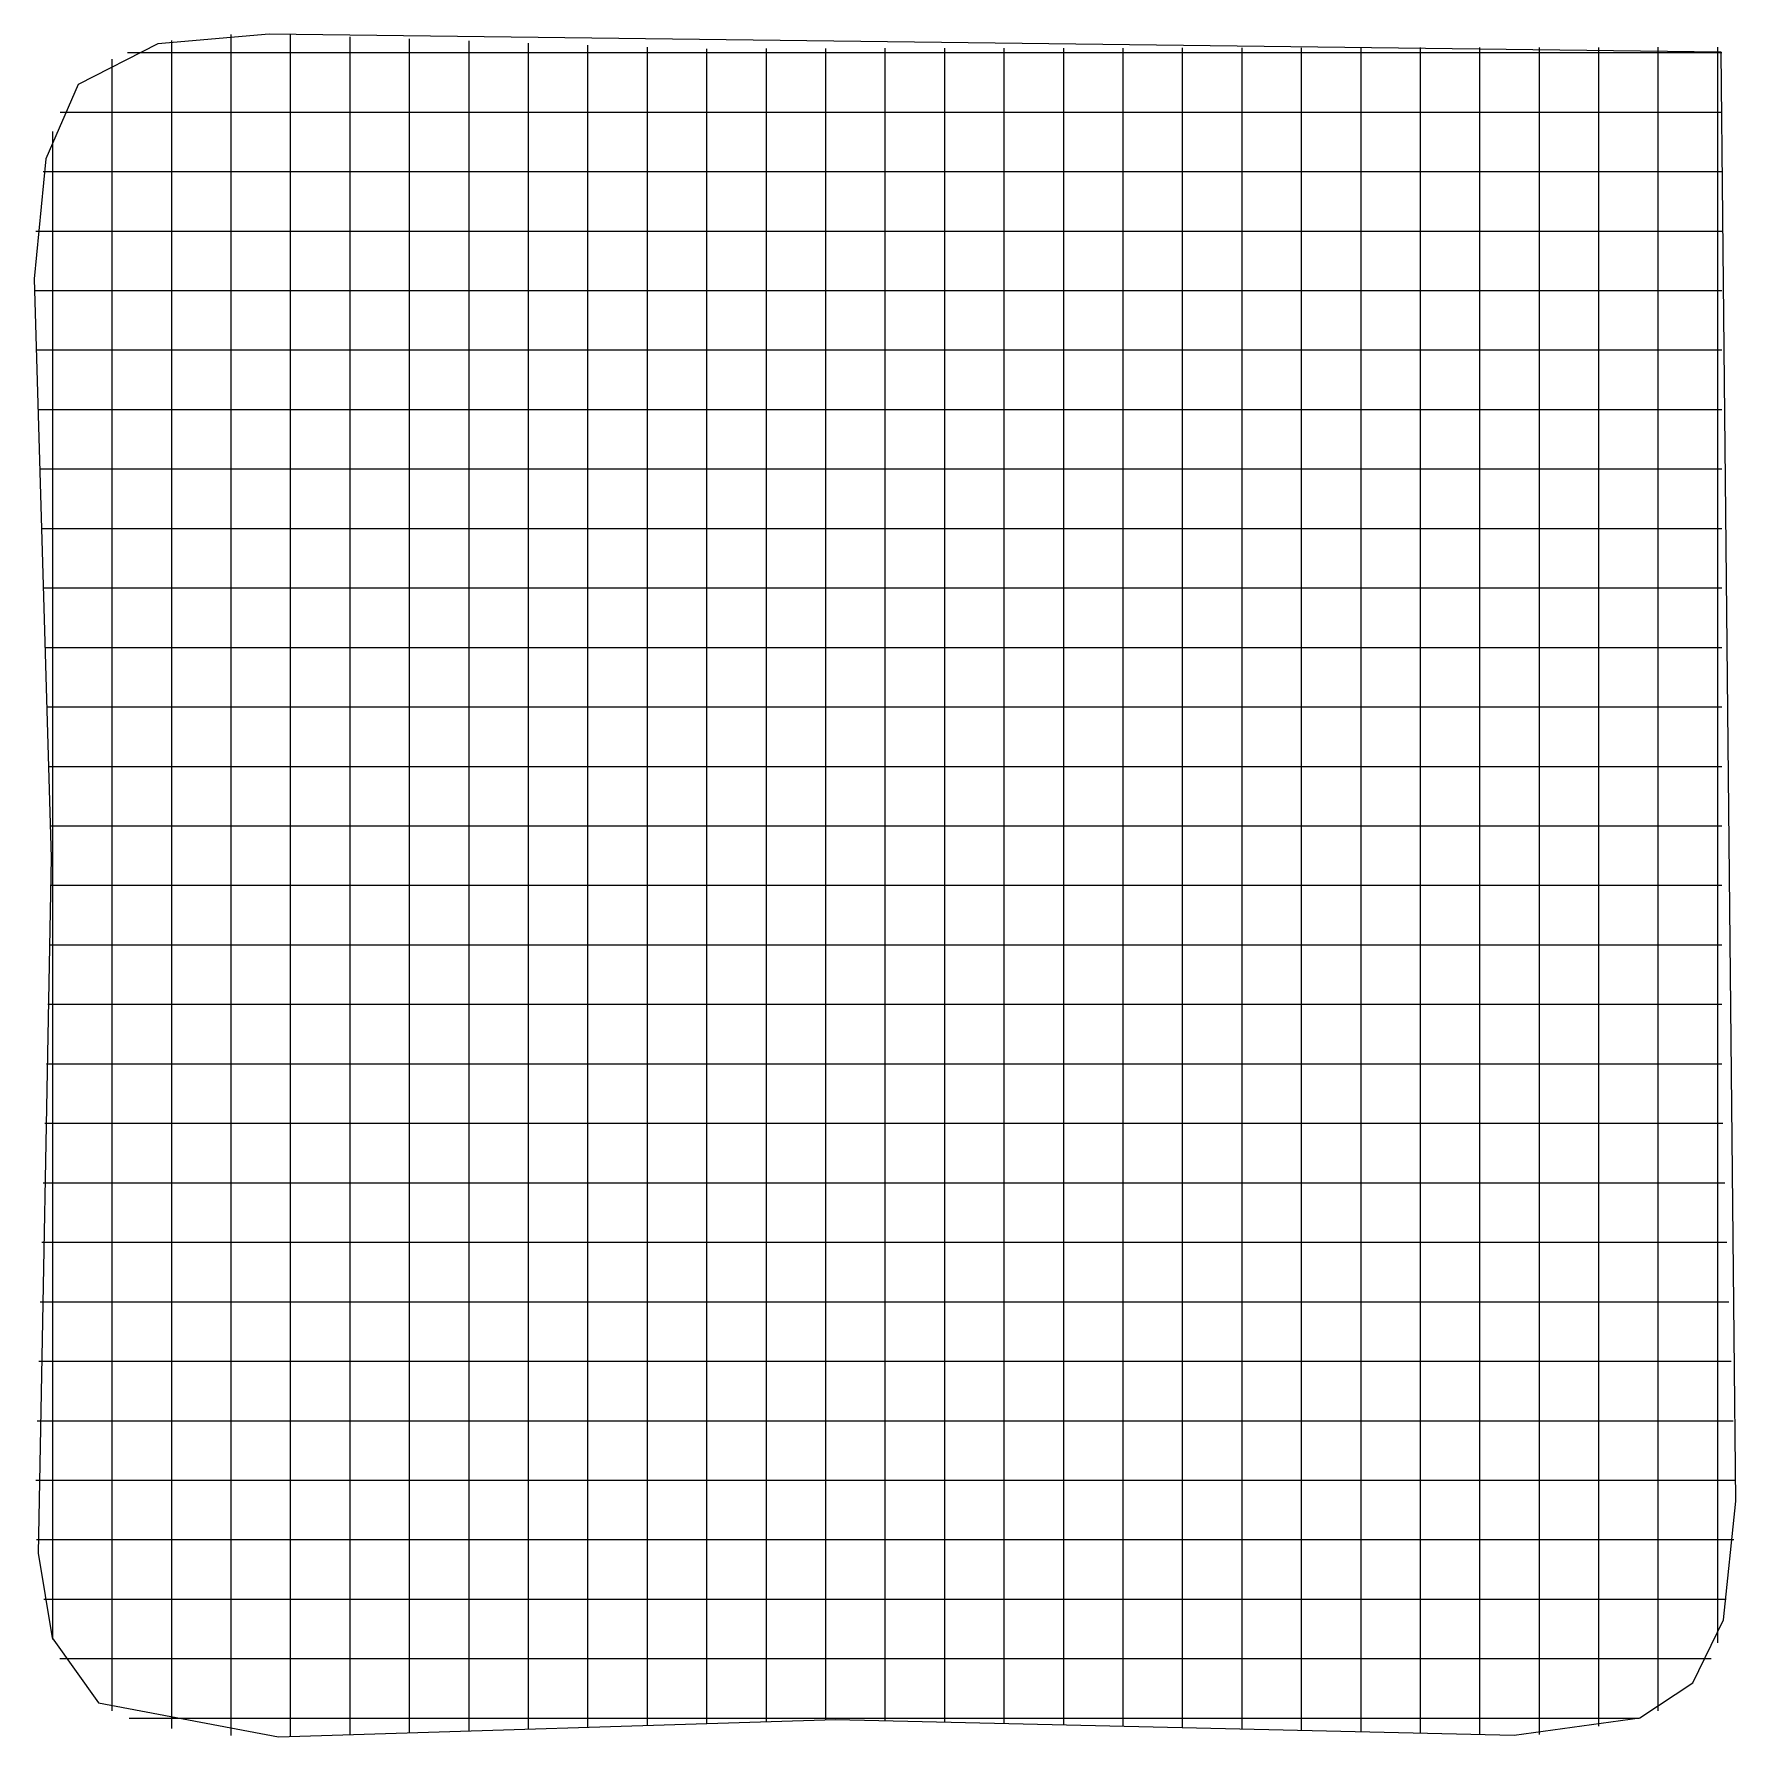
# Model space of a CAD drawing. Extents: x 0.4 to 14.7, y 0.4 to 14.7.
import ezdxf

# ---------------------------------------------------------------- set-up
doc = ezdxf.new("R2010")
doc.units = 0

msp = doc.modelspace()

# ---------------------------------------------------------------- linework, layer by layer
for p, q in [((2.411055, 14.747879), (1.476797, 14.664754)), ((2.411055, 14.747879), (1.476797, 14.664754)), ((2.092849, 14.743), (2.092849, 14.7438)), ((14.621552, 14.595407), (2.411055, 14.747879)), ((14.621552, 14.595407), (2.411055, 14.747879)), ((1.476797, 14.664754), (0.806491, 14.324353)), ((1.476797, 14.664754), (0.806491, 14.324353)), ((1.592849, 14.455), (1.592849, 14.695)), ((2.092849, 14.503), (2.092849, 14.743)), ((2.592849, 14.502), (2.592849, 14.742)), ((3.092849, 14.484), (3.092849, 14.724)), ((3.592849, 14.467), (3.592849, 14.707)), ((4.092849, 14.6892), (4.092849, 14.69)), ((4.092849, 14.4492), (4.092849, 14.6892)), ((4.592849, 14.432), (4.592849, 14.672)), ((5.092849, 14.415), (5.092849, 14.655)), ((5.592849, 14.397), (5.592849, 14.637)), ((6.092849, 14.385), (6.092849, 14.625)), ((6.592849, 14.386), (6.592849, 14.626)), ((7.092849, 14.387), (7.092849, 14.627)), ((7.592849, 14.388), (7.592849, 14.628)), ((8.092849, 14.388), (8.092849, 14.628)), ((8.592849, 14.389), (8.592849, 14.629)), ((9.092849, 14.39), (9.092849, 14.63)), ((9.592849, 14.39), (9.592849, 14.63)), ((10.092849, 14.391), (10.092849, 14.631)), ((10.592849, 14.392), (10.592849, 14.632)), ((11.092849, 14.393), (11.092849, 14.633)), ((11.592849, 14.393), (11.592849, 14.633)), ((12.092849, 14.394), (12.092849, 14.634)), ((12.592849, 14.395), (12.592849, 14.635)), ((13.092849, 14.6352), (13.092849, 14.636)), ((13.092849, 14.396), (13.092849, 14.6352)), ((13.592849, 14.396), (13.592849, 14.636)), ((14.092849, 14.397), (14.092849, 14.637)), ((14.592849, 14.398), (14.592849, 14.638)), ((1.092849, 14.5362), (1.092849, 14.537)), ((1.092849, 14.2962), (1.092849, 14.5362)), ((1.221, 14.592238), (1.461, 14.592238)), ((1.221, 14.592238), (1.461, 14.592238)), ((1.461, 14.592238), (1.562, 14.592238)), ((1.562, 14.592238), (1.622, 14.592238)), ((1.622, 14.592238), (2.822, 14.592238)), ((2.092849, 14.2236), (2.092849, 14.503)), ((2.592849, 14.221), (2.592849, 14.502)), ((2.822, 14.592238), (3.122, 14.592238)), ((3.092849, 14.2098), (3.092849, 14.484)), ((3.122, 14.592238), (3.362, 14.592238)), ((3.362, 14.592238), (3.422, 14.592238)), ((3.422, 14.592238), (4.622, 14.592238)), ((3.592849, 14.1994), (3.592849, 14.467)), ((4.622, 14.592238), (4.922, 14.592238)), ((4.922, 14.592238), (5.162, 14.592238)), ((5.162, 14.592238), (5.222, 14.592238)), ((5.222, 14.592238), (5.9004, 14.592238)), ((5.9004, 14.592238), (6.1404, 14.592238)), ((6.1404, 14.592238), (6.4404, 14.592238)), ((6.4404, 14.592238), (7.6404, 14.592238)), ((7.6404, 14.592238), (7.7004, 14.592238)), ((7.7004, 14.592238), (7.9404, 14.592238)), ((7.9404, 14.592238), (8.2404, 14.592238)), ((8.2404, 14.592238), (9.4404, 14.592238)), ((9.4404, 14.592238), (9.5004, 14.592238)), ((9.5004, 14.592238), (9.7404, 14.592238)), ((9.7404, 14.592238), (10.0404, 14.592238)), ((10.0404, 14.592238), (11.2404, 14.592238)), ((11.2404, 14.592238), (11.3004, 14.592238)), ((11.3004, 14.592238), (11.5404, 14.592238)), ((11.5404, 14.592238), (11.8404, 14.592238)), ((11.8404, 14.592238), (13.0404, 14.592238)), ((13.0404, 14.592238), (13.1004, 14.592238)), ((13.1004, 14.592238), (13.3404, 14.592238)), ((13.3404, 14.592238), (13.6404, 14.592238)), ((13.6404, 14.592238), (14.566, 14.592238)), ((14.566, 14.592238), (14.626, 14.592238)), ((14.745528, 2.41638), (14.621552, 14.595407)), ((14.745528, 2.41638), (14.621552, 14.595407)), ((0.806491, 14.324353), (0.535335, 13.698881)), ((0.806491, 14.324353), (0.535335, 13.698881)), ((1.592849, 14.1968), (1.592849, 14.455)), ((4.092849, 14.188), (4.092849, 14.4492)), ((4.592849, 14.1776), (4.592849, 14.432)), ((5.092849, 14.1672), (5.092849, 14.415)), ((5.592849, 14.156), (5.592849, 14.397)), ((6.092849, 14.1496), (6.092849, 14.385)), ((6.592849, 14.1534), (6.592849, 14.386)), ((7.092849, 14.1574), (7.092849, 14.387)), ((7.592849, 14.1574), (7.592849, 14.388)), ((8.092849, 14.155), (8.092849, 14.388)), ((8.592849, 14.1534), (8.592849, 14.389)), ((9.092849, 14.1518), (9.092849, 14.39)), ((9.592849, 14.1494), (9.592849, 14.39)), ((10.092849, 14.1478), (10.092849, 14.391)), ((10.592849, 14.1462), (10.592849, 14.392)), ((11.092849, 14.1446), (11.092849, 14.393)), ((11.592849, 14.1422), (11.592849, 14.393)), ((12.092849, 14.1406), (12.092849, 14.394)), ((12.592849, 14.139), (12.592849, 14.395)), ((13.092849, 14.1398), (13.092849, 14.396)), ((13.592849, 14.1534), (13.592849, 14.396)), ((14.092849, 14.1804), (14.092849, 14.397)), ((14.592849, 14.2956), (14.592849, 14.398)), ((1.092849, 14.0996), (1.092849, 14.2962)), ((1.592849, 12.9968), (1.592849, 14.1968)), ((2.092849, 13.0236), (2.092849, 14.2236)), ((2.592849, 13.0202), (2.592849, 14.221)), ((3.092849, 13.0098), (3.092849, 14.2098)), ((3.592849, 12.9994), (3.592849, 14.1994)), ((4.092849, 12.988), (4.092849, 14.188)), ((4.592849, 12.9776), (4.592849, 14.1776)), ((14.092849, 12.9804), (14.092849, 14.1804)), ((14.592849, 14.2358), (14.592849, 14.2956)), ((14.592849, 13.0358), (14.592849, 14.2358)), ((0.654, 14.092238), (0.894, 14.092238)), ((0.654, 14.092238), (0.894, 14.092238)), ((0.894, 14.092238), (1.1084, 14.092238)), ((1.092849, 12.8996), (1.092849, 14.0996)), ((1.1084, 14.092238), (2.3084, 14.092238)), ((2.3084, 14.092238), (2.3684, 14.092238)), ((2.3684, 14.092238), (2.6084, 14.092238)), ((2.6084, 14.092238), (2.9084, 14.092238)), ((2.9084, 14.092238), (4.1084, 14.092238)), ((4.1084, 14.092238), (4.1684, 14.092238)), ((4.1684, 14.092238), (4.4084, 14.092238)), ((4.4084, 14.092238), (4.7084, 14.092238)), ((4.7084, 14.092238), (5.9084, 14.092238)), ((5.092849, 12.9672), (5.092849, 14.1672)), ((5.592849, 12.956), (5.592849, 14.156)), ((5.9084, 14.092238), (5.9684, 14.092238)), ((5.9684, 14.092238), (6.2084, 14.092238)), ((6.092849, 12.9496), (6.092849, 14.1496)), ((6.2084, 14.092238), (6.5084, 14.092238)), ((6.5084, 14.092238), (7.7084, 14.092238)), ((6.592849, 12.9534), (6.592849, 14.1534)), ((7.092849, 12.9574), (7.092849, 14.1574)), ((7.592849, 12.9566), (7.592849, 14.1574)), ((7.7084, 14.092238), (7.7684, 14.092238)), ((7.7684, 14.092238), (8.0084, 14.092238)), ((8.0084, 14.092238), (8.3084, 14.092238)), ((8.092849, 12.955), (8.092849, 14.155)), ((8.3084, 14.092238), (9.5084, 14.092238)), ((8.592849, 12.9534), (8.592849, 14.1534)), ((9.092849, 12.9518), (9.092849, 14.1518)), ((9.5084, 14.092238), (9.5684, 14.092238)), ((9.5684, 14.092238), (9.8084, 14.092238)), ((9.592849, 12.9494), (9.592849, 14.1494)), ((9.8084, 14.092238), (10.1084, 14.092238)), ((10.092849, 12.9478), (10.092849, 14.1478)), ((10.1084, 14.092238), (11.3084, 14.092238)), ((10.592849, 12.9462), (10.592849, 14.1462)), ((11.092849, 12.9438), (11.092849, 14.1446)), ((11.3084, 14.092238), (11.3684, 14.092238)), ((11.3684, 14.092238), (11.6084, 14.092238)), ((11.592849, 12.9422), (11.592849, 14.1422)), ((11.6084, 14.092238), (11.9084, 14.092238)), ((11.9084, 14.092238), (13.1084, 14.092238)), ((12.092849, 12.9406), (12.092849, 14.1406)), ((12.592849, 12.939), (12.592849, 14.139)), ((13.092849, 12.939), (13.092849, 14.1398)), ((13.1084, 14.092238), (13.1684, 14.092238)), ((13.1684, 14.092238), (13.4084, 14.092238)), ((13.4084, 14.092238), (13.7084, 14.092238)), ((13.592849, 12.9534), (13.592849, 14.1534)), ((13.7084, 14.092238), (14.566, 14.092238)), ((14.566, 14.092238), (14.626, 14.092238)), ((0.592849, 13.914005), (0.592849, 13.929)), ((0.592849, 13.673985), (0.592849, 13.914005)), ((0.535335, 13.698881), (0.435488, 12.689898)), ((0.535335, 13.698881), (0.435488, 12.689898)), ((0.592849, 13.374), (0.592849, 13.673985)), ((0.511, 13.592238), (0.751, 13.592238)), ((0.511, 13.592238), (0.751, 13.592238)), ((0.751, 13.592238), (0.994, 13.592238)), ((0.994, 13.592238), (2.194, 13.592238)), ((2.194, 13.592238), (2.254, 13.592238)), ((2.254, 13.592238), (2.494, 13.592238)), ((2.494, 13.592238), (2.794, 13.592238)), ((2.794, 13.592238), (3.994, 13.592238)), ((3.994, 13.592238), (4.054, 13.592238)), ((4.054, 13.592238), (4.294, 13.592238)), ((4.294, 13.592238), (4.594, 13.592238)), ((4.594, 13.592238), (5.794, 13.592238)), ((5.794, 13.592238), (5.854, 13.592238)), ((5.854, 13.592238), (6.094, 13.592238)), ((6.094, 13.592238), (6.394, 13.592238)), ((6.394, 13.592238), (7.594, 13.592238)), ((7.594, 13.592238), (7.654, 13.592238)), ((7.654, 13.592238), (7.894, 13.592238)), ((7.894, 13.592238), (8.194, 13.592238)), ((8.194, 13.592238), (9.394, 13.592238)), ((9.394, 13.592238), (9.454, 13.592238)), ((9.454, 13.592238), (9.694, 13.592238)), ((9.694, 13.592238), (9.994, 13.592238)), ((9.994, 13.592238), (11.194, 13.592238)), ((11.194, 13.592238), (11.254, 13.592238)), ((11.254, 13.592238), (11.494, 13.592238)), ((11.494, 13.592238), (11.794, 13.592238)), ((11.794, 13.592238), (12.994, 13.592238)), ((12.994, 13.592238), (13.054, 13.592238)), ((13.054, 13.592238), (13.294, 13.592238)), ((13.294, 13.592238), (13.594, 13.592238)), ((13.594, 13.592238), (14.566, 13.592238)), ((14.566, 13.592238), (14.626, 13.592238)), ((0.592849, 12.174), (0.592849, 13.374)), ((0.451, 13.092238), (0.691, 13.092238)), ((0.451, 13.092238), (0.691, 13.092238)), ((0.691, 13.092238), (0.946, 13.092238)), ((0.946, 13.092238), (2.146, 13.092238)), ((2.146, 13.092238), (2.206, 13.092238)), ((2.206, 13.092238), (2.446, 13.092238)), ((2.446, 13.092238), (2.746, 13.092238)), ((2.746, 13.092238), (3.946, 13.092238)), ((3.946, 13.092238), (4.006, 13.092238)), ((4.006, 13.092238), (4.246, 13.092238)), ((4.246, 13.092238), (4.546, 13.092238)), ((4.546, 13.092238), (5.746, 13.092238)), ((5.746, 13.092238), (5.806, 13.092238)), ((5.806, 13.092238), (6.046, 13.092238)), ((6.046, 13.092238), (6.346, 13.092238)), ((6.346, 13.092238), (7.546, 13.092238)), ((7.546, 13.092238), (7.606, 13.092238)), ((7.606, 13.092238), (7.846, 13.092238)), ((7.846, 13.092238), (8.146, 13.092238)), ((8.146, 13.092238), (9.346, 13.092238)), ((9.346, 13.092238), (9.406, 13.092238)), ((9.406, 13.092238), (9.646, 13.092238)), ((9.646, 13.092238), (9.946, 13.092238)), ((9.946, 13.092238), (11.146, 13.092238)), ((11.146, 13.092238), (11.206, 13.092238)), ((11.206, 13.092238), (11.446, 13.092238)), ((11.446, 13.092238), (11.746, 13.092238)), ((11.746, 13.092238), (12.946, 13.092238)), ((12.946, 13.092238), (13.006, 13.092238)), ((13.006, 13.092238), (13.246, 13.092238)), ((13.246, 13.092238), (13.546, 13.092238)), ((13.546, 13.092238), (14.566, 13.092238)), ((14.566, 13.092238), (14.626, 13.092238)), ((14.592849, 12.7356), (14.592849, 13.0358)), ((1.092849, 12.8396), (1.092849, 12.8996)), ((1.592849, 12.9368), (1.592849, 12.9968)), ((1.592849, 12.6968), (1.592849, 12.9368)), ((2.092849, 12.9638), (2.092849, 13.0236)), ((2.092849, 12.7238), (2.092849, 12.9638)), ((2.592849, 12.9602), (2.592849, 13.0202)), ((2.592849, 12.721), (2.592849, 12.9602)), ((3.092849, 12.9498), (3.092849, 13.0098)), ((3.092849, 12.7098), (3.092849, 12.9498)), ((3.592849, 12.9394), (3.592849, 12.9994)), ((3.592849, 12.6994), (3.592849, 12.9394)), ((4.092849, 12.9282), (4.092849, 12.988)), ((4.092849, 12.6882), (4.092849, 12.9282)), ((4.592849, 12.9176), (4.592849, 12.9776)), ((4.592849, 12.6776), (4.592849, 12.9176)), ((5.092849, 12.9072), (5.092849, 12.9672)), ((5.092849, 12.6672), (5.092849, 12.9072)), ((5.592849, 12.896), (5.592849, 12.956)), ((5.592849, 12.656), (5.592849, 12.896)), ((6.092849, 12.8896), (6.092849, 12.9496)), ((6.092849, 12.6496), (6.092849, 12.8896)), ((6.592849, 12.8936), (6.592849, 12.9534)), ((6.592849, 12.6536), (6.592849, 12.8936)), ((7.092849, 12.8974), (7.092849, 12.9574)), ((7.092849, 12.6574), (7.092849, 12.8974)), ((7.592849, 12.8966), (7.592849, 12.9566)), ((7.592849, 12.6574), (7.592849, 12.8966)), ((8.092849, 12.895), (8.092849, 12.955)), ((8.092849, 12.655), (8.092849, 12.895)), ((8.592849, 12.8934), (8.592849, 12.9534)), ((8.592849, 12.6534), (8.592849, 12.8934)), ((9.092849, 12.8918), (9.092849, 12.9518)), ((9.092849, 12.6518), (9.092849, 12.8918)), ((9.592849, 12.8894), (9.592849, 12.9494)), ((9.592849, 12.6494), (9.592849, 12.8894)), ((10.092849, 12.8878), (10.092849, 12.9478)), ((10.092849, 12.6478), (10.092849, 12.8878)), ((10.592849, 12.8862), (10.592849, 12.9462)), ((10.592849, 12.6462), (10.592849, 12.8862)), ((11.092849, 12.8838), (11.092849, 12.9438)), ((11.092849, 12.6446), (11.092849, 12.8838)), ((11.592849, 12.8822), (11.592849, 12.9422)), ((12.092849, 12.8806), (12.092849, 12.9406)), ((12.592849, 12.879), (12.592849, 12.939)), ((13.092849, 12.879), (13.092849, 12.939)), ((13.592849, 12.8934), (13.592849, 12.9534)), ((13.592849, 12.6534), (13.592849, 12.8934)), ((14.092849, 12.9204), (14.092849, 12.9804)), ((14.092849, 12.6804), (14.092849, 12.9204)), ((1.092849, 12.5996), (1.092849, 12.8396)), ((11.592849, 12.6422), (11.592849, 12.8822)), ((12.092849, 12.6406), (12.092849, 12.8806)), ((12.592849, 12.639), (12.592849, 12.879)), ((13.092849, 12.6398), (13.092849, 12.879)), ((0.435488, 12.689898), (0.578802, 7.824278)), ((0.435488, 12.689898), (0.578802, 7.824278)), ((1.092849, 12.2996), (1.092849, 12.5996)), ((1.592849, 12.3968), (1.592849, 12.6968)), ((2.092849, 12.4236), (2.092849, 12.7238)), ((2.592849, 12.421), (2.592849, 12.721)), ((3.092849, 12.4098), (3.092849, 12.7098)), ((3.592849, 12.3994), (3.592849, 12.6994)), ((4.092849, 12.388), (4.092849, 12.6882)), ((4.592849, 12.3776), (4.592849, 12.6776)), ((5.092849, 12.3672), (5.092849, 12.6672)), ((5.592849, 12.356), (5.592849, 12.656)), ((6.092849, 12.3496), (6.092849, 12.6496)), ((6.592849, 12.3534), (6.592849, 12.6536)), ((7.092849, 12.3574), (7.092849, 12.6574)), ((7.592849, 12.3574), (7.592849, 12.6574)), ((8.092849, 12.355), (8.092849, 12.655)), ((8.592849, 12.3534), (8.592849, 12.6534)), ((9.092849, 12.3518), (9.092849, 12.6518)), ((9.592849, 12.3494), (9.592849, 12.6494)), ((10.092849, 12.3478), (10.092849, 12.6478)), ((10.592849, 12.3462), (10.592849, 12.6462)), ((11.092849, 12.3446), (11.092849, 12.6446)), ((11.592849, 12.3422), (11.592849, 12.6422)), ((12.092849, 12.3406), (12.092849, 12.6406)), ((12.592849, 12.339), (12.592849, 12.639)), ((13.092849, 12.3398), (13.092849, 12.6398)), ((13.592849, 12.3534), (13.592849, 12.6534)), ((14.092849, 12.3804), (14.092849, 12.6804)), ((14.592849, 12.4956), (14.592849, 12.7356)), ((0.438, 12.592238), (0.678, 12.592238)), ((0.438, 12.592238), (0.678, 12.592238)), ((0.678, 12.592238), (0.9356, 12.592238)), ((0.9356, 12.592238), (2.1356, 12.592238)), ((2.1356, 12.592238), (2.1956, 12.592238)), ((2.1956, 12.592238), (2.4356, 12.592238)), ((2.4356, 12.592238), (2.7356, 12.592238)), ((2.7356, 12.592238), (3.9356, 12.592238)), ((3.9356, 12.592238), (3.9956, 12.592238)), ((3.9956, 12.592238), (4.2356, 12.592238)), ((4.2356, 12.592238), (4.5356, 12.592238)), ((4.5356, 12.592238), (5.7356, 12.592238)), ((5.7356, 12.592238), (5.7956, 12.592238)), ((5.7956, 12.592238), (6.0356, 12.592238)), ((6.0356, 12.592238), (6.3356, 12.592238)), ((6.3356, 12.592238), (7.5356, 12.592238)), ((7.5356, 12.592238), (7.5956, 12.592238)), ((7.5956, 12.592238), (7.8356, 12.592238)), ((7.8356, 12.592238), (8.1356, 12.592238)), ((8.1356, 12.592238), (9.3356, 12.592238)), ((9.3356, 12.592238), (9.3956, 12.592238)), ((9.3956, 12.592238), (9.6356, 12.592238)), ((9.6356, 12.592238), (9.9356, 12.592238)), ((9.9356, 12.592238), (11.1356, 12.592238)), ((11.1356, 12.592238), (11.1956, 12.592238)), ((11.1956, 12.592238), (11.4356, 12.592238)), ((11.4356, 12.592238), (11.7356, 12.592238)), ((11.7356, 12.592238), (12.9356, 12.592238)), ((12.9356, 12.592238), (12.9956, 12.592238)), ((12.9956, 12.592238), (13.2356, 12.592238)), ((13.2356, 12.592238), (13.5356, 12.592238)), ((13.5356, 12.592238), (14.566, 12.592238)), ((14.566, 12.592238), (14.626, 12.592238)), ((14.592849, 12.4358), (14.592849, 12.4956)), ((1.592849, 11.1968), (1.592849, 12.3968)), ((2.092849, 11.2236), (2.092849, 12.4236)), ((2.592849, 11.2202), (2.592849, 12.421)), ((3.092849, 11.2098), (3.092849, 12.4098)), ((3.592849, 11.1994), (3.592849, 12.3994)), ((4.092849, 11.188), (4.092849, 12.388)), ((4.592849, 11.1776), (4.592849, 12.3776)), ((5.092849, 11.1672), (5.092849, 12.3672)), ((5.592849, 11.156), (5.592849, 12.356)), ((6.092849, 11.1496), (6.092849, 12.3496)), ((6.592849, 11.1534), (6.592849, 12.3534)), ((7.092849, 11.1574), (7.092849, 12.3574)), ((7.592849, 11.1566), (7.592849, 12.3574)), ((8.092849, 11.155), (8.092849, 12.355)), ((8.592849, 11.1534), (8.592849, 12.3534)), ((9.092849, 11.1518), (9.092849, 12.3518)), ((9.592849, 11.1494), (9.592849, 12.3494)), ((10.092849, 11.1478), (10.092849, 12.3478)), ((10.592849, 11.1462), (10.592849, 12.3462)), ((11.092849, 11.1438), (11.092849, 12.3446)), ((11.592849, 11.1422), (11.592849, 12.3422)), ((12.092849, 11.1406), (12.092849, 12.3406)), ((12.592849, 11.139), (12.592849, 12.339)), ((13.092849, 11.139), (13.092849, 12.3398)), ((13.592849, 11.1534), (13.592849, 12.3534)), ((14.092849, 11.1804), (14.092849, 12.3804)), ((14.592849, 11.2358), (14.592849, 12.4358)), ((0.592849, 12.114), (0.592849, 12.174)), ((1.092849, 11.0996), (1.092849, 12.2996)), ((0.453, 12.092238), (0.693, 12.092238)), ((0.453, 12.092238), (0.693, 12.092238)), ((0.592849, 11.874), (0.592849, 12.114)), ((0.693, 12.092238), (0.9476, 12.092238)), ((0.9476, 12.092238), (2.1476, 12.092238)), ((2.1476, 12.092238), (2.2076, 12.092238)), ((2.2076, 12.092238), (2.4476, 12.092238)), ((2.4476, 12.092238), (2.7476, 12.092238)), ((2.7476, 12.092238), (3.9476, 12.092238)), ((3.9476, 12.092238), (4.0076, 12.092238)), ((4.0076, 12.092238), (4.2476, 12.092238)), ((4.2476, 12.092238), (4.5476, 12.092238)), ((4.5476, 12.092238), (5.7476, 12.092238)), ((5.7476, 12.092238), (5.8076, 12.092238)), ((5.8076, 12.092238), (6.0476, 12.092238)), ((6.0476, 12.092238), (6.3476, 12.092238)), ((6.3476, 12.092238), (7.5476, 12.092238)), ((7.5476, 12.092238), (7.6076, 12.092238)), ((7.6076, 12.092238), (7.8476, 12.092238)), ((7.8476, 12.092238), (8.1476, 12.092238)), ((8.1476, 12.092238), (9.3476, 12.092238)), ((9.3476, 12.092238), (9.4076, 12.092238)), ((9.4076, 12.092238), (9.6476, 12.092238)), ((9.6476, 12.092238), (9.9476, 12.092238)), ((9.9476, 12.092238), (11.1476, 12.092238)), ((11.1476, 12.092238), (11.2076, 12.092238)), ((11.2076, 12.092238), (11.4476, 12.092238)), ((11.4476, 12.092238), (11.7476, 12.092238)), ((11.7476, 12.092238), (12.9476, 12.092238)), ((12.9476, 12.092238), (13.0076, 12.092238)), ((13.0076, 12.092238), (13.2476, 12.092238)), ((13.2476, 12.092238), (13.5476, 12.092238)), ((13.5476, 12.092238), (14.566, 12.092238)), ((14.566, 12.092238), (14.626, 12.092238)), ((0.592849, 11.574), (0.592849, 11.874)), ((0.468, 11.592238), (0.708, 11.592238)), ((0.468, 11.592238), (0.708, 11.592238)), ((0.592849, 10.374), (0.592849, 11.574)), ((0.708, 11.592238), (0.9596, 11.592238)), ((0.9596, 11.592238), (2.1596, 11.592238)), ((2.1596, 11.592238), (2.2196, 11.592238)), ((2.2196, 11.592238), (2.4596, 11.592238)), ((2.4596, 11.592238), (2.7596, 11.592238)), ((2.7596, 11.592238), (3.9596, 11.592238)), ((3.9596, 11.592238), (4.0196, 11.592238)), ((4.0196, 11.592238), (4.2596, 11.592238)), ((4.2596, 11.592238), (4.5596, 11.592238)), ((4.5596, 11.592238), (5.7596, 11.592238)), ((5.7596, 11.592238), (5.8196, 11.592238)), ((5.8196, 11.592238), (6.0596, 11.592238)), ((6.0596, 11.592238), (6.3596, 11.592238)), ((6.3596, 11.592238), (7.5596, 11.592238)), ((7.5596, 11.592238), (7.6196, 11.592238)), ((7.6196, 11.592238), (7.8596, 11.592238)), ((7.8596, 11.592238), (8.1596, 11.592238)), ((8.1596, 11.592238), (9.3596, 11.592238)), ((9.3596, 11.592238), (9.4196, 11.592238)), ((9.4196, 11.592238), (9.6596, 11.592238)), ((9.6596, 11.592238), (9.9596, 11.592238)), ((9.9596, 11.592238), (11.1596, 11.592238)), ((11.1596, 11.592238), (11.2196, 11.592238)), ((11.2196, 11.592238), (11.4596, 11.592238)), ((11.4596, 11.592238), (11.7596, 11.592238)), ((11.7596, 11.592238), (12.9596, 11.592238)), ((12.9596, 11.592238), (13.0196, 11.592238)), ((13.0196, 11.592238), (13.2596, 11.592238)), ((13.2596, 11.592238), (13.5596, 11.592238)), ((13.5596, 11.592238), (14.566, 11.592238)), ((14.566, 11.592238), (14.626, 11.592238)), ((1.592849, 11.1368), (1.592849, 11.1968)), ((2.092849, 11.1638), (2.092849, 11.2236)), ((2.592849, 11.1602), (2.592849, 11.2202)), ((3.092849, 11.1498), (3.092849, 11.2098)), ((3.592849, 11.1394), (3.592849, 11.1994)), ((4.092849, 11.1282), (4.092849, 11.188)), ((4.592849, 11.1176), (4.592849, 11.1776)), ((5.092849, 11.1072), (5.092849, 11.1672)), ((14.092849, 11.1204), (14.092849, 11.1804)), ((14.592849, 10.9356), (14.592849, 11.2358)), ((0.484, 11.092238), (0.724, 11.092238)), ((0.484, 11.092238), (0.724, 11.092238)), ((0.724, 11.092238), (0.9724, 11.092238)), ((0.9724, 11.092238), (2.1724, 11.092238)), ((1.092849, 11.0396), (1.092849, 11.0996)), ((1.092849, 10.7996), (1.092849, 11.0396)), ((1.592849, 10.8968), (1.592849, 11.1368)), ((2.092849, 10.9238), (2.092849, 11.1638)), ((2.1724, 11.092238), (2.2324, 11.092238)), ((2.2324, 11.092238), (2.4724, 11.092238)), ((2.4724, 11.092238), (2.7724, 11.092238)), ((2.592849, 10.921), (2.592849, 11.1602)), ((2.7724, 11.092238), (3.9724, 11.092238)), ((3.092849, 10.9098), (3.092849, 11.1498)), ((3.592849, 10.8994), (3.592849, 11.1394)), ((3.9724, 11.092238), (4.0324, 11.092238)), ((4.0324, 11.092238), (4.2724, 11.092238)), ((4.092849, 10.8882), (4.092849, 11.1282)), ((4.2724, 11.092238), (4.5724, 11.092238)), ((4.5724, 11.092238), (5.7724, 11.092238)), ((4.592849, 10.8776), (4.592849, 11.1176)), ((5.092849, 10.8672), (5.092849, 11.1072)), ((5.592849, 11.096), (5.592849, 11.156)), ((5.592849, 10.856), (5.592849, 11.096)), ((5.7724, 11.092238), (5.8324, 11.092238)), ((5.8324, 11.092238), (6.0724, 11.092238)), ((6.0724, 11.092238), (6.3724, 11.092238)), ((6.092849, 11.0896), (6.092849, 11.1496)), ((6.092849, 10.8496), (6.092849, 11.0896)), ((6.3724, 11.092238), (7.5724, 11.092238)), ((6.592849, 11.0936), (6.592849, 11.1534)), ((6.592849, 10.8536), (6.592849, 11.0936)), ((7.092849, 11.0974), (7.092849, 11.1574)), ((7.092849, 10.8574), (7.092849, 11.0974)), ((7.5724, 11.092238), (7.6324, 11.092238)), ((7.592849, 11.0966), (7.592849, 11.1566)), ((7.592849, 10.8574), (7.592849, 11.0966)), ((7.6324, 11.092238), (7.8724, 11.092238)), ((7.8724, 11.092238), (8.1724, 11.092238)), ((8.092849, 11.095), (8.092849, 11.155)), ((8.092849, 10.855), (8.092849, 11.095)), ((8.1724, 11.092238), (9.3724, 11.092238)), ((8.592849, 11.0934), (8.592849, 11.1534)), ((8.592849, 10.8534), (8.592849, 11.0934)), ((9.092849, 11.0918), (9.092849, 11.1518)), ((9.092849, 10.8518), (9.092849, 11.0918)), ((9.3724, 11.092238), (9.4324, 11.092238)), ((9.4324, 11.092238), (9.6724, 11.092238)), ((9.592849, 11.0894), (9.592849, 11.1494)), ((9.592849, 10.8494), (9.592849, 11.0894)), ((9.6724, 11.092238), (9.9724, 11.092238)), ((9.9724, 11.092238), (11.1724, 11.092238)), ((10.092849, 11.0878), (10.092849, 11.1478)), ((10.092849, 10.8478), (10.092849, 11.0878)), ((10.592849, 11.0862), (10.592849, 11.1462)), ((10.592849, 10.8462), (10.592849, 11.0862)), ((11.092849, 11.0838), (11.092849, 11.1438)), ((11.092849, 10.8446), (11.092849, 11.0838)), ((11.1724, 11.092238), (11.2324, 11.092238)), ((11.2324, 11.092238), (11.4724, 11.092238)), ((11.4724, 11.092238), (11.7724, 11.092238)), ((11.592849, 11.0822), (11.592849, 11.1422)), ((11.592849, 10.8422), (11.592849, 11.0822)), ((11.7724, 11.092238), (12.9724, 11.092238)), ((12.092849, 11.0806), (12.092849, 11.1406)), ((12.092849, 10.8406), (12.092849, 11.0806)), ((12.592849, 11.079), (12.592849, 11.139)), ((12.592849, 10.839), (12.592849, 11.079)), ((12.9724, 11.092238), (13.0324, 11.092238)), ((13.0324, 11.092238), (13.2724, 11.092238)), ((13.092849, 11.079), (13.092849, 11.139)), ((13.092849, 10.8398), (13.092849, 11.079)), ((13.2724, 11.092238), (13.5724, 11.092238)), ((13.5724, 11.092238), (14.566, 11.092238)), ((13.592849, 11.0934), (13.592849, 11.1534)), ((13.592849, 10.8534), (13.592849, 11.0934)), ((14.092849, 10.8804), (14.092849, 11.1204)), ((14.566, 11.092238), (14.626, 11.092238)), ((1.592849, 10.5968), (1.592849, 10.8968)), ((2.092849, 10.6236), (2.092849, 10.9238)), ((2.592849, 10.621), (2.592849, 10.921)), ((3.092849, 10.6098), (3.092849, 10.9098)), ((3.592849, 10.5994), (3.592849, 10.8994)), ((4.092849, 10.588), (4.092849, 10.8882)), ((14.092849, 10.5804), (14.092849, 10.8804)), ((14.592849, 10.6956), (14.592849, 10.9356)), ((1.092849, 10.4996), (1.092849, 10.7996)), ((4.592849, 10.5776), (4.592849, 10.8776)), ((5.092849, 10.5672), (5.092849, 10.8672)), ((5.592849, 10.556), (5.592849, 10.856)), ((6.092849, 10.5496), (6.092849, 10.8496)), ((6.592849, 10.5534), (6.592849, 10.8536)), ((7.092849, 10.5574), (7.092849, 10.8574)), ((7.592849, 10.5574), (7.592849, 10.8574)), ((8.092849, 10.555), (8.092849, 10.855)), ((8.592849, 10.5534), (8.592849, 10.8534)), ((9.092849, 10.5518), (9.092849, 10.8518)), ((9.592849, 10.5494), (9.592849, 10.8494)), ((10.092849, 10.5478), (10.092849, 10.8478)), ((10.592849, 10.5462), (10.592849, 10.8462)), ((11.092849, 10.5446), (11.092849, 10.8446)), ((11.592849, 10.5422), (11.592849, 10.8422)), ((12.092849, 10.5406), (12.092849, 10.8406)), ((12.592849, 10.539), (12.592849, 10.839)), ((13.092849, 10.5398), (13.092849, 10.8398)), ((13.592849, 10.5534), (13.592849, 10.8534)), ((1.592849, 9.3968), (1.592849, 10.5968)), ((2.092849, 9.4236), (2.092849, 10.6236)), ((2.592849, 9.4202), (2.592849, 10.621)), ((3.092849, 9.4098), (3.092849, 10.6098)), ((3.592849, 9.3994), (3.592849, 10.5994)), ((14.592849, 10.6358), (14.592849, 10.6956)), ((14.592849, 9.4358), (14.592849, 10.6358)), ((0.499, 10.592238), (0.739, 10.592238)), ((0.499, 10.592238), (0.739, 10.592238)), ((0.739, 10.592238), (0.9844, 10.592238)), ((0.9844, 10.592238), (2.1844, 10.592238)), ((1.092849, 9.2996), (1.092849, 10.4996)), ((2.1844, 10.592238), (2.2444, 10.592238)), ((2.2444, 10.592238), (2.4844, 10.592238)), ((2.4844, 10.592238), (2.7844, 10.592238)), ((2.7844, 10.592238), (3.9844, 10.592238)), ((3.9844, 10.592238), (4.0444, 10.592238)), ((4.0444, 10.592238), (4.2844, 10.592238)), ((4.092849, 9.388), (4.092849, 10.588)), ((4.2844, 10.592238), (4.5844, 10.592238)), ((4.5844, 10.592238), (5.7844, 10.592238)), ((4.592849, 9.3776), (4.592849, 10.5776)), ((5.092849, 9.3672), (5.092849, 10.5672)), ((5.592849, 9.356), (5.592849, 10.556)), ((5.7844, 10.592238), (5.8444, 10.592238)), ((5.8444, 10.592238), (6.0844, 10.592238)), ((6.0844, 10.592238), (6.3844, 10.592238)), ((6.092849, 9.3496), (6.092849, 10.5496)), ((6.3844, 10.592238), (7.5844, 10.592238)), ((6.592849, 9.3534), (6.592849, 10.5534)), ((7.092849, 9.3574), (7.092849, 10.5574)), ((7.5844, 10.592238), (7.6444, 10.592238)), ((7.592849, 9.3566), (7.592849, 10.5574)), ((7.6444, 10.592238), (7.8844, 10.592238)), ((7.8844, 10.592238), (8.1844, 10.592238)), ((8.092849, 9.355), (8.092849, 10.555)), ((8.1844, 10.592238), (9.3844, 10.592238)), ((8.592849, 9.3534), (8.592849, 10.5534)), ((9.092849, 9.3518), (9.092849, 10.5518)), ((9.3844, 10.592238), (9.4444, 10.592238)), ((9.4444, 10.592238), (9.6844, 10.592238)), ((9.592849, 9.3494), (9.592849, 10.5494)), ((9.6844, 10.592238), (9.9844, 10.592238)), ((9.9844, 10.592238), (11.1844, 10.592238)), ((10.092849, 9.3478), (10.092849, 10.5478)), ((10.592849, 9.3462), (10.592849, 10.5462)), ((11.092849, 9.3438), (11.092849, 10.5446)), ((11.1844, 10.592238), (11.2444, 10.592238)), ((11.2444, 10.592238), (11.4844, 10.592238)), ((11.4844, 10.592238), (11.7844, 10.592238)), ((11.592849, 9.3422), (11.592849, 10.5422)), ((11.7844, 10.592238), (12.9844, 10.592238)), ((12.092849, 9.3406), (12.092849, 10.5406)), ((12.592849, 9.339), (12.592849, 10.539)), ((12.9844, 10.592238), (13.0444, 10.592238)), ((13.0444, 10.592238), (13.2844, 10.592238)), ((13.092849, 9.339), (13.092849, 10.5398)), ((13.2844, 10.592238), (13.5844, 10.592238)), ((13.5844, 10.592238), (14.566, 10.592238)), ((13.592849, 9.3534), (13.592849, 10.5534)), ((14.092849, 9.3804), (14.092849, 10.5804)), ((14.566, 10.592238), (14.626, 10.592238)), ((0.592849, 10.314), (0.592849, 10.374)), ((0.592849, 10.074), (0.592849, 10.314)), ((0.514, 10.092238), (0.754, 10.092238)), ((0.514, 10.092238), (0.754, 10.092238)), ((0.592849, 9.774), (0.592849, 10.074)), ((0.754, 10.092238), (0.9964, 10.092238)), ((0.9964, 10.092238), (2.1964, 10.092238)), ((2.1964, 10.092238), (2.2564, 10.092238)), ((2.2564, 10.092238), (2.4964, 10.092238)), ((2.4964, 10.092238), (2.7964, 10.092238)), ((2.7964, 10.092238), (3.9964, 10.092238)), ((3.9964, 10.092238), (4.0564, 10.092238)), ((4.0564, 10.092238), (4.2964, 10.092238)), ((4.2964, 10.092238), (4.5964, 10.092238)), ((4.5964, 10.092238), (5.7964, 10.092238)), ((5.7964, 10.092238), (5.8564, 10.092238)), ((5.8564, 10.092238), (6.0964, 10.092238)), ((6.0964, 10.092238), (6.3964, 10.092238)), ((6.3964, 10.092238), (7.5964, 10.092238)), ((7.5964, 10.092238), (7.6564, 10.092238)), ((7.6564, 10.092238), (7.8964, 10.092238)), ((7.8964, 10.092238), (8.1964, 10.092238)), ((8.1964, 10.092238), (9.3964, 10.092238)), ((9.3964, 10.092238), (9.4564, 10.092238)), ((9.4564, 10.092238), (9.6964, 10.092238)), ((9.6964, 10.092238), (9.9964, 10.092238)), ((9.9964, 10.092238), (11.1964, 10.092238)), ((11.1964, 10.092238), (11.2564, 10.092238)), ((11.2564, 10.092238), (11.4964, 10.092238)), ((11.4964, 10.092238), (11.7964, 10.092238)), ((11.7964, 10.092238), (12.9964, 10.092238)), ((12.9964, 10.092238), (13.0564, 10.092238)), ((13.0564, 10.092238), (13.2964, 10.092238)), ((13.2964, 10.092238), (13.5964, 10.092238)), ((13.5964, 10.092238), (14.566, 10.092238)), ((14.566, 10.092238), (14.626, 10.092238)), ((0.592849, 8.574), (0.592849, 9.774)), ((0.529, 9.592238), (0.769, 9.592238)), ((0.529, 9.592238), (0.769, 9.592238)), ((0.769, 9.592238), (1.0084, 9.592238)), ((1.0084, 9.592238), (2.2092, 9.592238)), ((2.2092, 9.592238), (2.2692, 9.592238)), ((2.2692, 9.592238), (2.5084, 9.592238)), ((2.5084, 9.592238), (2.8084, 9.592238)), ((2.8084, 9.592238), (4.0092, 9.592238)), ((4.0092, 9.592238), (4.0692, 9.592238)), ((4.0692, 9.592238), (4.3084, 9.592238)), ((4.3084, 9.592238), (4.6084, 9.592238)), ((4.6084, 9.592238), (5.8092, 9.592238)), ((5.8092, 9.592238), (5.8692, 9.592238)), ((5.8692, 9.592238), (6.1084, 9.592238)), ((6.1084, 9.592238), (6.4084, 9.592238)), ((6.4084, 9.592238), (7.6092, 9.592238)), ((7.6092, 9.592238), (7.6692, 9.592238)), ((7.6692, 9.592238), (7.9084, 9.592238)), ((7.9084, 9.592238), (8.2084, 9.592238)), ((8.2084, 9.592238), (9.4092, 9.592238)), ((9.4092, 9.592238), (9.4692, 9.592238)), ((9.4692, 9.592238), (9.7084, 9.592238)), ((9.7084, 9.592238), (10.0084, 9.592238)), ((10.0084, 9.592238), (11.2092, 9.592238)), ((11.2092, 9.592238), (11.2692, 9.592238)), ((11.2692, 9.592238), (11.5084, 9.592238)), ((11.5084, 9.592238), (11.8084, 9.592238)), ((11.8084, 9.592238), (13.0092, 9.592238)), ((13.0092, 9.592238), (13.0692, 9.592238)), ((13.0692, 9.592238), (13.3084, 9.592238)), ((13.3084, 9.592238), (13.6084, 9.592238)), ((13.6084, 9.592238), (14.566, 9.592238)), ((14.566, 9.592238), (14.626, 9.592238)), ((1.592849, 9.3368), (1.592849, 9.3968)), ((1.592849, 9.0968), (1.592849, 9.3368)), ((2.092849, 9.3638), (2.092849, 9.4236)), ((2.092849, 9.1238), (2.092849, 9.3638)), ((2.592849, 9.3602), (2.592849, 9.4202)), ((2.592849, 9.121), (2.592849, 9.3602)), ((3.092849, 9.3498), (3.092849, 9.4098)), ((3.092849, 9.1098), (3.092849, 9.3498)), ((3.592849, 9.3394), (3.592849, 9.3994)), ((3.592849, 9.0994), (3.592849, 9.3394)), ((4.092849, 9.3282), (4.092849, 9.388)), ((4.092849, 9.0882), (4.092849, 9.3282)), ((4.592849, 9.3176), (4.592849, 9.3776)), ((4.592849, 9.0776), (4.592849, 9.3176)), ((5.092849, 9.3072), (5.092849, 9.3672)), ((5.092849, 9.0672), (5.092849, 9.3072)), ((5.592849, 9.296), (5.592849, 9.356)), ((6.092849, 9.2896), (6.092849, 9.3496)), ((6.592849, 9.2936), (6.592849, 9.3534)), ((7.092849, 9.2974), (7.092849, 9.3574)), ((7.592849, 9.2966), (7.592849, 9.3566)), ((8.092849, 9.295), (8.092849, 9.355)), ((8.592849, 9.2934), (8.592849, 9.3534)), ((9.092849, 9.2918), (9.092849, 9.3518)), ((9.592849, 9.2894), (9.592849, 9.3494)), ((10.092849, 9.2878), (10.092849, 9.3478)), ((10.592849, 9.2862), (10.592849, 9.3462)), ((11.092849, 9.2838), (11.092849, 9.3438)), ((11.592849, 9.2822), (11.592849, 9.3422)), ((12.092849, 9.2806), (12.092849, 9.3406)), ((12.592849, 9.279), (12.592849, 9.339)), ((13.092849, 9.279), (13.092849, 9.339)), ((13.592849, 9.2934), (13.592849, 9.3534)), ((14.092849, 9.3204), (14.092849, 9.3804)), ((14.092849, 9.0804), (14.092849, 9.3204)), ((14.592849, 9.1356), (14.592849, 9.4358)), ((1.092849, 9.2396), (1.092849, 9.2996)), ((1.092849, 8.9996), (1.092849, 9.2396)), ((5.592849, 9.056), (5.592849, 9.296)), ((6.092849, 9.0496), (6.092849, 9.2896)), ((6.592849, 9.0536), (6.592849, 9.2936)), ((7.092849, 9.0574), (7.092849, 9.2974)), ((7.592849, 9.0574), (7.592849, 9.2966)), ((8.092849, 9.055), (8.092849, 9.295)), ((8.592849, 9.0534), (8.592849, 9.2934)), ((9.092849, 9.0518), (9.092849, 9.2918)), ((9.592849, 9.0494), (9.592849, 9.2894)), ((10.092849, 9.0478), (10.092849, 9.2878)), ((10.592849, 9.0462), (10.592849, 9.2862)), ((11.092849, 9.0446), (11.092849, 9.2838)), ((11.592849, 9.0422), (11.592849, 9.2822)), ((12.092849, 9.0406), (12.092849, 9.2806)), ((12.592849, 9.039), (12.592849, 9.279)), ((13.092849, 9.0398), (13.092849, 9.279)), ((13.592849, 9.0534), (13.592849, 9.2934)), ((0.545, 9.092238), (0.785, 9.092238)), ((0.545, 9.092238), (0.785, 9.092238)), ((0.785, 9.092238), (1.0212, 9.092238)), ((1.0212, 9.092238), (2.2212, 9.092238)), ((1.592849, 8.7968), (1.592849, 9.0968)), ((2.092849, 8.8236), (2.092849, 9.1238)), ((2.2212, 9.092238), (2.2812, 9.092238)), ((2.2812, 9.092238), (2.5212, 9.092238)), ((2.5212, 9.092238), (2.8212, 9.092238)), ((2.592849, 8.821), (2.592849, 9.121)), ((2.8212, 9.092238), (4.0212, 9.092238)), ((3.092849, 8.8098), (3.092849, 9.1098)), ((3.592849, 8.7994), (3.592849, 9.0994)), ((4.0212, 9.092238), (4.0812, 9.092238)), ((4.0812, 9.092238), (4.3212, 9.092238)), ((4.092849, 8.788), (4.092849, 9.0882)), ((4.3212, 9.092238), (4.6212, 9.092238)), ((4.592849, 8.7776), (4.592849, 9.0776)), ((4.6212, 9.092238), (5.8212, 9.092238)), ((5.092849, 8.7672), (5.092849, 9.0672)), ((5.592849, 8.756), (5.592849, 9.056)), ((5.8212, 9.092238), (5.8812, 9.092238)), ((5.8812, 9.092238), (6.1212, 9.092238)), ((6.092849, 8.7496), (6.092849, 9.0496)), ((6.1212, 9.092238), (6.4212, 9.092238)), ((6.4212, 9.092238), (7.6212, 9.092238)), ((6.592849, 8.7534), (6.592849, 9.0536)), ((7.092849, 8.7574), (7.092849, 9.0574)), ((7.592849, 8.7574), (7.592849, 9.0574)), ((7.6212, 9.092238), (7.6812, 9.092238)), ((7.6812, 9.092238), (7.9212, 9.092238)), ((7.9212, 9.092238), (8.2212, 9.092238)), ((8.092849, 8.755), (8.092849, 9.055)), ((8.2212, 9.092238), (9.4212, 9.092238)), ((8.592849, 8.7534), (8.592849, 9.0534)), ((9.092849, 8.7518), (9.092849, 9.0518)), ((9.4212, 9.092238), (9.4812, 9.092238)), ((9.4812, 9.092238), (9.7212, 9.092238)), ((9.592849, 8.7494), (9.592849, 9.0494)), ((9.7212, 9.092238), (10.0212, 9.092238)), ((10.0212, 9.092238), (11.2212, 9.092238)), ((10.092849, 8.7478), (10.092849, 9.0478)), ((10.592849, 8.7462), (10.592849, 9.0462)), ((11.092849, 8.7446), (11.092849, 9.0446)), ((11.2212, 9.092238), (11.2812, 9.092238)), ((11.2812, 9.092238), (11.5212, 9.092238)), ((11.5212, 9.092238), (11.8212, 9.092238)), ((11.592849, 8.7422), (11.592849, 9.0422)), ((11.8212, 9.092238), (13.0212, 9.092238)), ((12.092849, 8.7406), (12.092849, 9.0406)), ((12.592849, 8.739), (12.592849, 9.039)), ((13.0212, 9.092238), (13.0812, 9.092238)), ((13.0812, 9.092238), (13.3212, 9.092238)), ((13.092849, 8.7398), (13.092849, 9.0398)), ((13.3212, 9.092238), (13.6212, 9.092238)), ((13.592849, 8.7534), (13.592849, 9.0534)), ((13.6212, 9.092238), (14.566, 9.092238)), ((14.092849, 8.7804), (14.092849, 9.0804)), ((14.566, 9.092238), (14.626, 9.092238)), ((14.592849, 8.8956), (14.592849, 9.1356)), ((1.092849, 8.6996), (1.092849, 8.9996)), ((14.592849, 8.8358), (14.592849, 8.8956)), ((1.592849, 7.5968), (1.592849, 8.7968)), ((2.092849, 7.6236), (2.092849, 8.8236)), ((2.592849, 7.6202), (2.592849, 8.821)), ((3.092849, 7.6098), (3.092849, 8.8098)), ((3.592849, 7.5994), (3.592849, 8.7994)), ((4.092849, 7.588), (4.092849, 8.788)), ((4.592849, 7.5776), (4.592849, 8.7776)), ((5.092849, 7.5672), (5.092849, 8.7672)), ((5.592849, 7.556), (5.592849, 8.756)), ((6.092849, 7.5496), (6.092849, 8.7496)), ((6.592849, 7.5534), (6.592849, 8.7534)), ((7.092849, 7.5574), (7.092849, 8.7574)), ((7.592849, 7.5566), (7.592849, 8.7574)), ((8.092849, 7.555), (8.092849, 8.755)), ((8.592849, 7.5534), (8.592849, 8.7534)), ((9.092849, 7.5518), (9.092849, 8.7518)), ((9.592849, 7.5494), (9.592849, 8.7494)), ((10.092849, 7.5478), (10.092849, 8.7478)), ((10.592849, 7.5462), (10.592849, 8.7462)), ((11.092849, 7.5438), (11.092849, 8.7446)), ((11.592849, 7.5422), (11.592849, 8.7422)), ((12.092849, 7.5406), (12.092849, 8.7406)), ((12.592849, 7.539), (12.592849, 8.739)), ((13.092849, 7.539), (13.092849, 8.7398)), ((13.592849, 7.5534), (13.592849, 8.7534)), ((14.092849, 7.5804), (14.092849, 8.7804)), ((14.592849, 7.6358), (14.592849, 8.8358)), ((0.56, 8.592238), (0.8, 8.592238)), ((0.56, 8.592238), (0.8, 8.592238)), ((0.8, 8.592238), (1.0332, 8.592238)), ((1.0332, 8.592238), (2.2332, 8.592238)), ((1.092849, 7.4996), (1.092849, 8.6996)), ((2.2332, 8.592238), (2.2932, 8.592238)), ((2.2932, 8.592238), (2.5332, 8.592238)), ((2.5332, 8.592238), (2.8332, 8.592238)), ((2.8332, 8.592238), (4.0332, 8.592238)), ((4.0332, 8.592238), (4.0932, 8.592238)), ((4.0932, 8.592238), (4.3332, 8.592238)), ((4.3332, 8.592238), (4.6332, 8.592238)), ((4.6332, 8.592238), (5.8332, 8.592238)), ((5.8332, 8.592238), (5.8932, 8.592238)), ((5.8932, 8.592238), (6.1332, 8.592238)), ((6.1332, 8.592238), (6.4332, 8.592238)), ((6.4332, 8.592238), (7.6332, 8.592238)), ((7.6332, 8.592238), (7.6932, 8.592238)), ((7.6932, 8.592238), (7.9332, 8.592238)), ((7.9332, 8.592238), (8.2332, 8.592238)), ((8.2332, 8.592238), (9.4332, 8.592238)), ((9.4332, 8.592238), (9.4932, 8.592238)), ((9.4932, 8.592238), (9.7332, 8.592238)), ((9.7332, 8.592238), (10.0332, 8.592238)), ((10.0332, 8.592238), (11.2332, 8.592238)), ((11.2332, 8.592238), (11.2932, 8.592238)), ((11.2932, 8.592238), (11.5332, 8.592238)), ((11.5332, 8.592238), (11.8332, 8.592238)), ((11.8332, 8.592238), (13.0332, 8.592238)), ((13.0332, 8.592238), (13.0932, 8.592238)), ((13.0932, 8.592238), (13.3332, 8.592238)), ((13.3332, 8.592238), (13.6332, 8.592238)), ((13.6332, 8.592238), (14.566, 8.592238)), ((14.566, 8.592238), (14.626, 8.592238)), ((0.592849, 8.514), (0.592849, 8.574)), ((0.592849, 8.274), (0.592849, 8.514)), ((0.592849, 7.974), (0.592849, 8.274)), ((0.575, 8.092238), (0.815, 8.092238)), ((0.575, 8.092238), (0.815, 8.092238)), ((0.815, 8.092238), (1.0452, 8.092238)), ((1.0452, 8.092238), (2.246, 8.092238)), ((2.246, 8.092238), (2.306, 8.092238)), ((2.306, 8.092238), (2.5452, 8.092238)), ((2.5452, 8.092238), (2.8452, 8.092238)), ((2.8452, 8.092238), (4.046, 8.092238)), ((4.046, 8.092238), (4.106, 8.092238)), ((4.106, 8.092238), (4.3452, 8.092238)), ((4.3452, 8.092238), (4.6452, 8.092238)), ((4.6452, 8.092238), (5.846, 8.092238)), ((5.846, 8.092238), (5.906, 8.092238)), ((5.906, 8.092238), (6.1452, 8.092238)), ((6.1452, 8.092238), (6.4452, 8.092238)), ((6.4452, 8.092238), (7.646, 8.092238)), ((7.646, 8.092238), (7.706, 8.092238)), ((7.706, 8.092238), (7.9452, 8.092238)), ((7.9452, 8.092238), (8.2452, 8.092238)), ((8.2452, 8.092238), (9.446, 8.092238)), ((9.446, 8.092238), (9.506, 8.092238)), ((9.506, 8.092238), (9.7452, 8.092238)), ((9.7452, 8.092238), (10.0452, 8.092238)), ((10.0452, 8.092238), (11.246, 8.092238)), ((11.246, 8.092238), (11.306, 8.092238)), ((11.306, 8.092238), (11.5452, 8.092238)), ((11.5452, 8.092238), (11.8452, 8.092238)), ((11.8452, 8.092238), (13.046, 8.092238)), ((13.046, 8.092238), (13.106, 8.092238)), ((13.106, 8.092238), (13.3452, 8.092238)), ((13.3452, 8.092238), (13.6452, 8.092238)), ((13.6452, 8.092238), (14.566, 8.092238)), ((14.566, 8.092238), (14.626, 8.092238)), ((0.592849, 6.774), (0.592849, 7.974)), ((0.578802, 7.824278), (0.470418, 1.978676)), ((0.578802, 7.824278), (0.470418, 1.978676)), ((0.576, 7.592238), (0.5768, 7.592238)), ((0.576, 7.592238), (0.5768, 7.592238)), ((0.5768, 7.592238), (0.816, 7.592238)), ((0.816, 7.592238), (1.046, 7.592238)), ((1.046, 7.592238), (2.2468, 7.592238)), ((1.592849, 7.5368), (1.592849, 7.5968)), ((2.092849, 7.5638), (2.092849, 7.6236)), ((2.2468, 7.592238), (2.3068, 7.592238)), ((2.3068, 7.592238), (2.546, 7.592238)), ((2.546, 7.592238), (2.846, 7.592238)), ((2.592849, 7.5602), (2.592849, 7.6202)), ((2.846, 7.592238), (4.0468, 7.592238)), ((3.092849, 7.5498), (3.092849, 7.6098)), ((3.592849, 7.5394), (3.592849, 7.5994)), ((4.0468, 7.592238), (4.1068, 7.592238)), ((4.092849, 7.5282), (4.092849, 7.588)), ((4.1068, 7.592238), (4.346, 7.592238)), ((4.346, 7.592238), (4.646, 7.592238)), ((4.646, 7.592238), (5.8468, 7.592238)), ((5.8468, 7.592238), (5.9068, 7.592238)), ((5.9068, 7.592238), (6.146, 7.592238)), ((6.146, 7.592238), (6.446, 7.592238)), ((6.446, 7.592238), (7.6468, 7.592238)), ((7.6468, 7.592238), (7.7068, 7.592238)), ((7.7068, 7.592238), (7.946, 7.592238)), ((7.946, 7.592238), (8.246, 7.592238)), ((8.246, 7.592238), (9.4468, 7.592238)), ((9.4468, 7.592238), (9.5068, 7.592238)), ((9.5068, 7.592238), (9.746, 7.592238)), ((9.746, 7.592238), (10.046, 7.592238)), ((10.046, 7.592238), (11.2468, 7.592238)), ((11.2468, 7.592238), (11.3068, 7.592238)), ((11.3068, 7.592238), (11.546, 7.592238)), ((11.546, 7.592238), (11.846, 7.592238)), ((11.846, 7.592238), (13.0468, 7.592238)), ((13.0468, 7.592238), (13.1068, 7.592238)), ((13.1068, 7.592238), (13.346, 7.592238)), ((13.346, 7.592238), (13.646, 7.592238)), ((13.646, 7.592238), (14.566, 7.592238)), ((14.566, 7.592238), (14.626, 7.592238)), ((14.592849, 7.3356), (14.592849, 7.6358)), ((1.092849, 7.4396), (1.092849, 7.4996)), ((1.592849, 7.2968), (1.592849, 7.5368)), ((2.092849, 7.3238), (2.092849, 7.5638)), ((2.592849, 7.321), (2.592849, 7.5602)), ((3.092849, 7.3098), (3.092849, 7.5498)), ((3.592849, 7.2994), (3.592849, 7.5394)), ((4.092849, 7.2882), (4.092849, 7.5282)), ((4.592849, 7.5176), (4.592849, 7.5776)), ((4.592849, 7.2776), (4.592849, 7.5176)), ((5.092849, 7.5072), (5.092849, 7.5672)), ((5.092849, 7.2672), (5.092849, 7.5072)), ((5.592849, 7.496), (5.592849, 7.556)), ((5.592849, 7.256), (5.592849, 7.496)), ((6.092849, 7.4896), (6.092849, 7.5496)), ((6.092849, 7.2496), (6.092849, 7.4896)), ((6.592849, 7.4936), (6.592849, 7.5534)), ((6.592849, 7.2536), (6.592849, 7.4936)), ((7.092849, 7.4974), (7.092849, 7.5574)), ((7.092849, 7.2574), (7.092849, 7.4974)), ((7.592849, 7.4966), (7.592849, 7.5566)), ((7.592849, 7.2574), (7.592849, 7.4966)), ((8.092849, 7.495), (8.092849, 7.555)), ((8.092849, 7.255), (8.092849, 7.495)), ((8.592849, 7.4934), (8.592849, 7.5534)), ((8.592849, 7.2534), (8.592849, 7.4934)), ((9.092849, 7.4918), (9.092849, 7.5518)), ((9.092849, 7.2518), (9.092849, 7.4918)), ((9.592849, 7.4894), (9.592849, 7.5494)), ((9.592849, 7.2494), (9.592849, 7.4894)), ((10.092849, 7.4878), (10.092849, 7.5478)), ((10.092849, 7.2478), (10.092849, 7.4878)), ((10.592849, 7.4862), (10.592849, 7.5462)), ((10.592849, 7.2462), (10.592849, 7.4862)), ((11.092849, 7.4838), (11.092849, 7.5438)), ((11.092849, 7.2446), (11.092849, 7.4838)), ((11.592849, 7.4822), (11.592849, 7.5422)), ((11.592849, 7.2422), (11.592849, 7.4822)), ((12.092849, 7.4806), (12.092849, 7.5406)), ((12.092849, 7.2406), (12.092849, 7.4806)), ((12.592849, 7.479), (12.592849, 7.539)), ((12.592849, 7.239), (12.592849, 7.479)), ((13.092849, 7.479), (13.092849, 7.539)), ((13.092849, 7.2398), (13.092849, 7.479)), ((13.592849, 7.4934), (13.592849, 7.5534)), ((13.592849, 7.2534), (13.592849, 7.4934)), ((14.092849, 7.5204), (14.092849, 7.5804)), ((14.092849, 7.2804), (14.092849, 7.5204)), ((1.092849, 7.1996), (1.092849, 7.4396)), ((2.092849, 7.0236), (2.092849, 7.3238)), ((2.592849, 7.021), (2.592849, 7.321)), ((3.092849, 7.0098), (3.092849, 7.3098)), ((14.592849, 7.0956), (14.592849, 7.3356)), ((1.092849, 6.8996), (1.092849, 7.1996)), ((1.592849, 6.9968), (1.592849, 7.2968)), ((3.592849, 6.9994), (3.592849, 7.2994)), ((4.092849, 6.988), (4.092849, 7.2882)), ((4.592849, 6.9776), (4.592849, 7.2776)), ((5.092849, 6.9672), (5.092849, 7.2672)), ((5.592849, 6.956), (5.592849, 7.256)), ((6.092849, 6.9496), (6.092849, 7.2496)), ((6.592849, 6.9534), (6.592849, 7.2536)), ((7.092849, 6.9574), (7.092849, 7.2574)), ((7.592849, 6.9574), (7.592849, 7.2574)), ((8.092849, 6.955), (8.092849, 7.255)), ((8.592849, 6.9534), (8.592849, 7.2534)), ((9.092849, 6.9518), (9.092849, 7.2518)), ((9.592849, 6.9494), (9.592849, 7.2494)), ((10.092849, 6.9478), (10.092849, 7.2478)), ((10.592849, 6.9462), (10.592849, 7.2462)), ((11.092849, 6.9446), (11.092849, 7.2446)), ((11.592849, 6.9422), (11.592849, 7.2422)), ((12.092849, 6.9406), (12.092849, 7.2406)), ((12.592849, 6.939), (12.592849, 7.239)), ((13.092849, 6.9398), (13.092849, 7.2398)), ((13.592849, 6.9534), (13.592849, 7.2534)), ((14.092849, 6.9804), (14.092849, 7.2804)), ((0.564, 7.092238), (0.804, 7.092238)), ((0.564, 7.092238), (0.804, 7.092238)), ((0.804, 7.092238), (1.0364, 7.092238)), ((1.0364, 7.092238), (2.2364, 7.092238)), ((2.092849, 5.8236), (2.092849, 7.0236)), ((2.2364, 7.092238), (2.2964, 7.092238)), ((2.2964, 7.092238), (2.5364, 7.092238)), ((2.5364, 7.092238), (2.8364, 7.092238)), ((2.592849, 5.8202), (2.592849, 7.021)), ((2.8364, 7.092238), (4.0364, 7.092238)), ((4.0364, 7.092238), (4.0964, 7.092238)), ((4.0964, 7.092238), (4.3364, 7.092238)), ((4.3364, 7.092238), (4.6364, 7.092238)), ((4.6364, 7.092238), (5.8364, 7.092238)), ((5.8364, 7.092238), (5.8964, 7.092238)), ((5.8964, 7.092238), (6.1364, 7.092238)), ((6.1364, 7.092238), (6.4364, 7.092238)), ((6.4364, 7.092238), (7.6364, 7.092238)), ((7.6364, 7.092238), (7.6964, 7.092238)), ((7.6964, 7.092238), (7.9364, 7.092238)), ((7.9364, 7.092238), (8.2364, 7.092238)), ((8.2364, 7.092238), (9.4364, 7.092238)), ((9.4364, 7.092238), (9.4964, 7.092238)), ((9.4964, 7.092238), (9.7364, 7.092238)), ((9.7364, 7.092238), (10.0364, 7.092238)), ((10.0364, 7.092238), (11.2364, 7.092238)), ((11.2364, 7.092238), (11.2964, 7.092238)), ((11.2964, 7.092238), (11.5364, 7.092238)), ((11.5364, 7.092238), (11.8364, 7.092238)), ((11.8364, 7.092238), (13.0364, 7.092238)), ((13.0364, 7.092238), (13.0964, 7.092238)), ((13.0964, 7.092238), (13.3364, 7.092238)), ((13.3364, 7.092238), (13.6364, 7.092238)), ((13.6364, 7.092238), (14.566, 7.092238)), ((14.566, 7.092238), (14.626, 7.092238)), ((14.592849, 7.0358), (14.592849, 7.0956)), ((14.592849, 5.8358), (14.592849, 7.0358)), ((1.092849, 5.6996), (1.092849, 6.8996)), ((1.592849, 5.7968), (1.592849, 6.9968)), ((3.092849, 5.8098), (3.092849, 7.0098)), ((3.592849, 5.7994), (3.592849, 6.9994)), ((4.092849, 5.788), (4.092849, 6.988)), ((4.592849, 5.7776), (4.592849, 6.9776)), ((5.092849, 5.7672), (5.092849, 6.9672)), ((5.592849, 5.756), (5.592849, 6.956)), ((6.092849, 5.7496), (6.092849, 6.9496)), ((6.592849, 5.7534), (6.592849, 6.9534)), ((7.092849, 5.7574), (7.092849, 6.9574)), ((7.592849, 5.7566), (7.592849, 6.9574)), ((8.092849, 5.755), (8.092849, 6.955)), ((8.592849, 5.7534), (8.592849, 6.9534)), ((9.092849, 5.7518), (9.092849, 6.9518)), ((9.592849, 5.7494), (9.592849, 6.9494)), ((10.092849, 5.7478), (10.092849, 6.9478)), ((10.592849, 5.7462), (10.592849, 6.9462)), ((11.092849, 5.7438), (11.092849, 6.9446)), ((11.592849, 5.7422), (11.592849, 6.9422)), ((12.092849, 5.7406), (12.092849, 6.9406)), ((12.592849, 5.739), (12.592849, 6.939)), ((13.092849, 5.739), (13.092849, 6.9398)), ((13.592849, 5.7534), (13.592849, 6.9534)), ((14.092849, 5.7804), (14.092849, 6.9804)), ((0.592849, 6.714), (0.592849, 6.774)), ((0.551, 6.592238), (0.791, 6.592238)), ((0.551, 6.592238), (0.791, 6.592238)), ((0.592849, 6.474), (0.592849, 6.714)), ((0.791, 6.592238), (1.026, 6.592238)), ((1.026, 6.592238), (2.226, 6.592238)), ((2.226, 6.592238), (2.286, 6.592238)), ((2.286, 6.592238), (2.526, 6.592238)), ((2.526, 6.592238), (2.826, 6.592238)), ((2.826, 6.592238), (4.026, 6.592238)), ((4.026, 6.592238), (4.086, 6.592238)), ((4.086, 6.592238), (4.326, 6.592238)), ((4.326, 6.592238), (4.626, 6.592238)), ((4.626, 6.592238), (5.826, 6.592238)), ((5.826, 6.592238), (5.886, 6.592238)), ((5.886, 6.592238), (6.126, 6.592238)), ((6.126, 6.592238), (6.426, 6.592238)), ((6.426, 6.592238), (7.626, 6.592238)), ((7.626, 6.592238), (7.686, 6.592238)), ((7.686, 6.592238), (7.926, 6.592238)), ((7.926, 6.592238), (8.226, 6.592238)), ((8.226, 6.592238), (9.426, 6.592238)), ((9.426, 6.592238), (9.486, 6.592238)), ((9.486, 6.592238), (9.726, 6.592238)), ((9.726, 6.592238), (10.026, 6.592238)), ((10.026, 6.592238), (11.226, 6.592238)), ((11.226, 6.592238), (11.286, 6.592238)), ((11.286, 6.592238), (11.526, 6.592238)), ((11.526, 6.592238), (11.826, 6.592238)), ((11.826, 6.592238), (13.026, 6.592238)), ((13.026, 6.592238), (13.086, 6.592238)), ((13.086, 6.592238), (13.326, 6.592238)), ((13.326, 6.592238), (13.626, 6.592238)), ((13.626, 6.592238), (14.566, 6.592238)), ((14.566, 6.592238), (14.626, 6.592238)), ((0.592849, 6.174), (0.592849, 6.474)), ((0.592849, 4.974), (0.592849, 6.174)), ((0.539, 6.092238), (0.779, 6.092238)), ((0.539, 6.092238), (0.779, 6.092238)), ((0.779, 6.092238), (1.0164, 6.092238)), ((1.0164, 6.092238), (2.2164, 6.092238)), ((2.2164, 6.092238), (2.2764, 6.092238)), ((2.2764, 6.092238), (2.5164, 6.092238)), ((2.5164, 6.092238), (2.8164, 6.092238)), ((2.8164, 6.092238), (4.0164, 6.092238)), ((4.0164, 6.092238), (4.0764, 6.092238)), ((4.0764, 6.092238), (4.3164, 6.092238)), ((4.3164, 6.092238), (4.6164, 6.092238)), ((4.6164, 6.092238), (5.8164, 6.092238)), ((5.8164, 6.092238), (5.8764, 6.092238)), ((5.8764, 6.092238), (6.1164, 6.092238)), ((6.1164, 6.092238), (6.4164, 6.092238)), ((6.4164, 6.092238), (7.6164, 6.092238)), ((7.6164, 6.092238), (7.6764, 6.092238)), ((7.6764, 6.092238), (7.9164, 6.092238)), ((7.9164, 6.092238), (8.2164, 6.092238)), ((8.2164, 6.092238), (9.4164, 6.092238)), ((9.4164, 6.092238), (9.4764, 6.092238)), ((9.4764, 6.092238), (9.7164, 6.092238)), ((9.7164, 6.092238), (10.0164, 6.092238)), ((10.0164, 6.092238), (11.2164, 6.092238)), ((11.2164, 6.092238), (11.2764, 6.092238)), ((11.2764, 6.092238), (11.5164, 6.092238)), ((11.5164, 6.092238), (11.8164, 6.092238)), ((11.8164, 6.092238), (13.0164, 6.092238)), ((13.0164, 6.092238), (13.0764, 6.092238)), ((13.0764, 6.092238), (13.3164, 6.092238)), ((13.3164, 6.092238), (13.6164, 6.092238)), ((13.6164, 6.092238), (14.566, 6.092238)), ((14.566, 6.092238), (14.626, 6.092238)), ((1.592849, 5.7368), (1.592849, 5.7968)), ((1.592849, 5.4968), (1.592849, 5.7368)), ((2.092849, 5.7638), (2.092849, 5.8236)), ((2.092849, 5.5238), (2.092849, 5.7638)), ((2.592849, 5.7602), (2.592849, 5.8202)), ((2.592849, 5.521), (2.592849, 5.7602)), ((3.092849, 5.7498), (3.092849, 5.8098)), ((3.092849, 5.5098), (3.092849, 5.7498)), ((3.592849, 5.7394), (3.592849, 5.7994)), ((3.592849, 5.4994), (3.592849, 5.7394)), ((4.092849, 5.7282), (4.092849, 5.788)), ((4.092849, 5.4882), (4.092849, 5.7282)), ((4.592849, 5.7176), (4.592849, 5.7776)), ((5.092849, 5.7072), (5.092849, 5.7672)), ((5.592849, 5.696), (5.592849, 5.756)), ((6.092849, 5.6896), (6.092849, 5.7496)), ((6.592849, 5.6936), (6.592849, 5.7534)), ((7.092849, 5.6974), (7.092849, 5.7574)), ((7.592849, 5.6966), (7.592849, 5.7566)), ((8.092849, 5.695), (8.092849, 5.755)), ((8.592849, 5.6934), (8.592849, 5.7534)), ((9.092849, 5.6918), (9.092849, 5.7518)), ((9.592849, 5.6894), (9.592849, 5.7494)), ((10.092849, 5.6878), (10.092849, 5.7478)), ((10.592849, 5.6862), (10.592849, 5.7462)), ((11.092849, 5.6838), (11.092849, 5.7438)), ((11.592849, 5.6822), (11.592849, 5.7422)), ((12.092849, 5.6806), (12.092849, 5.7406)), ((12.592849, 5.679), (12.592849, 5.739)), ((13.092849, 5.679), (13.092849, 5.739)), ((13.592849, 5.6934), (13.592849, 5.7534)), ((14.092849, 5.7204), (14.092849, 5.7804)), ((14.592849, 5.5356), (14.592849, 5.8358)), ((0.526, 5.592238), (0.766, 5.592238)), ((0.526, 5.592238), (0.766, 5.592238)), ((0.766, 5.592238), (1.0076, 5.592238)), ((1.0076, 5.592238), (2.2076, 5.592238)), ((1.092849, 5.6396), (1.092849, 5.6996)), ((1.092849, 5.3996), (1.092849, 5.6396)), ((2.2076, 5.592238), (2.2676, 5.592238)), ((2.2676, 5.592238), (2.5076, 5.592238)), ((2.5076, 5.592238), (2.8076, 5.592238)), ((2.8076, 5.592238), (4.0076, 5.592238)), ((4.0076, 5.592238), (4.0676, 5.592238)), ((4.0676, 5.592238), (4.3076, 5.592238)), ((4.3076, 5.592238), (4.6076, 5.592238)), ((4.592849, 5.4776), (4.592849, 5.7176)), ((4.6076, 5.592238), (5.8076, 5.592238)), ((5.092849, 5.4672), (5.092849, 5.7072)), ((5.592849, 5.456), (5.592849, 5.696)), ((5.8076, 5.592238), (5.8676, 5.592238)), ((5.8676, 5.592238), (6.1076, 5.592238)), ((6.092849, 5.4496), (6.092849, 5.6896)), ((6.1076, 5.592238), (6.4076, 5.592238)), ((6.4076, 5.592238), (7.6076, 5.592238)), ((6.592849, 5.4536), (6.592849, 5.6936)), ((7.092849, 5.4574), (7.092849, 5.6974)), ((7.592849, 5.4574), (7.592849, 5.6966)), ((7.6076, 5.592238), (7.6676, 5.592238)), ((7.6676, 5.592238), (7.9076, 5.592238)), ((7.9076, 5.592238), (8.2076, 5.592238)), ((8.092849, 5.455), (8.092849, 5.695)), ((8.2076, 5.592238), (9.4076, 5.592238)), ((8.592849, 5.4534), (8.592849, 5.6934)), ((9.092849, 5.4518), (9.092849, 5.6918)), ((9.4076, 5.592238), (9.4676, 5.592238)), ((9.4676, 5.592238), (9.7076, 5.592238)), ((9.592849, 5.4494), (9.592849, 5.6894)), ((9.7076, 5.592238), (10.0076, 5.592238)), ((10.0076, 5.592238), (11.2076, 5.592238)), ((10.092849, 5.4478), (10.092849, 5.6878)), ((10.592849, 5.4462), (10.592849, 5.6862)), ((11.092849, 5.4446), (11.092849, 5.6838)), ((11.2076, 5.592238), (11.2676, 5.592238)), ((11.2676, 5.592238), (11.5076, 5.592238)), ((11.5076, 5.592238), (11.8076, 5.592238)), ((11.592849, 5.4422), (11.592849, 5.6822)), ((11.8076, 5.592238), (13.0076, 5.592238)), ((12.092849, 5.4406), (12.092849, 5.6806)), ((12.592849, 5.439), (12.592849, 5.679)), ((13.0076, 5.592238), (13.0676, 5.592238)), ((13.0676, 5.592238), (13.3076, 5.592238)), ((13.092849, 5.4398), (13.092849, 5.679)), ((13.3076, 5.592238), (13.6076, 5.592238)), ((13.592849, 5.4534), (13.592849, 5.6934)), ((13.6076, 5.592238), (14.574, 5.592238)), ((14.092849, 5.4804), (14.092849, 5.7204)), ((14.574, 5.592238), (14.634, 5.592238)), ((1.592849, 5.1968), (1.592849, 5.4968)), ((2.092849, 5.2236), (2.092849, 5.5238)), ((2.592849, 5.221), (2.592849, 5.521)), ((3.092849, 5.2098), (3.092849, 5.5098)), ((3.592849, 5.1994), (3.592849, 5.4994)), ((4.092849, 5.188), (4.092849, 5.4882)), ((4.592849, 5.1776), (4.592849, 5.4776)), ((5.092849, 5.1672), (5.092849, 5.4672)), ((5.592849, 5.156), (5.592849, 5.456)), ((6.092849, 5.1496), (6.092849, 5.4496)), ((6.592849, 5.1534), (6.592849, 5.4536)), ((7.092849, 5.1574), (7.092849, 5.4574)), ((7.592849, 5.1574), (7.592849, 5.4574)), ((8.092849, 5.155), (8.092849, 5.455)), ((8.592849, 5.1534), (8.592849, 5.4534)), ((9.092849, 5.1518), (9.092849, 5.4518)), ((9.592849, 5.1494), (9.592849, 5.4494)), ((10.092849, 5.1478), (10.092849, 5.4478)), ((10.592849, 5.1462), (10.592849, 5.4462)), ((11.092849, 5.1446), (11.092849, 5.4446)), ((11.592849, 5.1422), (11.592849, 5.4422)), ((12.092849, 5.1406), (12.092849, 5.4406)), ((13.092849, 5.1398), (13.092849, 5.4398)), ((13.592849, 5.1534), (13.592849, 5.4534)), ((14.092849, 5.1804), (14.092849, 5.4804)), ((14.592849, 5.2956), (14.592849, 5.5356)), ((1.092849, 5.0996), (1.092849, 5.3996)), ((12.592849, 5.139), (12.592849, 5.439)), ((1.592849, 3.9968), (1.592849, 5.1968)), ((2.092849, 4.0236), (2.092849, 5.2236)), ((2.592849, 4.0202), (2.592849, 5.221)), ((3.092849, 4.0098), (3.092849, 5.2098)), ((3.592849, 3.9994), (3.592849, 5.1994)), ((4.092849, 3.988), (4.092849, 5.188)), ((4.592849, 3.9776), (4.592849, 5.1776)), ((5.092849, 3.9672), (5.092849, 5.1672)), ((5.592849, 3.956), (5.592849, 5.156)), ((6.592849, 3.9534), (6.592849, 5.1534)), ((7.092849, 3.9574), (7.092849, 5.1574)), ((7.592849, 3.9566), (7.592849, 5.1574)), ((8.092849, 3.955), (8.092849, 5.155)), ((8.592849, 3.9534), (8.592849, 5.1534)), ((13.592849, 3.9534), (13.592849, 5.1534)), ((14.092849, 3.9804), (14.092849, 5.1804)), ((14.592849, 5.2358), (14.592849, 5.2956)), ((14.592849, 4.0358), (14.592849, 5.2358)), ((0.513, 5.092238), (0.753, 5.092238)), ((0.513, 5.092238), (0.753, 5.092238)), ((0.753, 5.092238), (1.0006, 5.092238)), ((1.0006, 5.092238), (2.2014, 5.092238)), ((1.092849, 3.8996), (1.092849, 5.0996)), ((2.2014, 5.092238), (2.2614, 5.092238)), ((2.2614, 5.092238), (2.5006, 5.092238)), ((2.5006, 5.092238), (2.8006, 5.092238)), ((2.8006, 5.092238), (4.0014, 5.092238)), ((4.0014, 5.092238), (4.0614, 5.092238)), ((4.0614, 5.092238), (4.3006, 5.092238)), ((4.3006, 5.092238), (4.6006, 5.092238)), ((4.6006, 5.092238), (5.8014, 5.092238)), ((5.8014, 5.092238), (5.8614, 5.092238)), ((5.8614, 5.092238), (6.1006, 5.092238)), ((6.092849, 3.9496), (6.092849, 5.1496)), ((6.1006, 5.092238), (6.4006, 5.092238)), ((6.4006, 5.092238), (7.6014, 5.092238)), ((7.6014, 5.092238), (7.6614, 5.092238)), ((7.6614, 5.092238), (7.9006, 5.092238)), ((7.9006, 5.092238), (8.2006, 5.092238)), ((8.2006, 5.092238), (9.4014, 5.092238)), ((9.092849, 3.9518), (9.092849, 5.1518)), ((9.4014, 5.092238), (9.4614, 5.092238)), ((9.4614, 5.092238), (9.7006, 5.092238)), ((9.592849, 3.9494), (9.592849, 5.1494)), ((9.7006, 5.092238), (10.0006, 5.092238)), ((10.0006, 5.092238), (11.2014, 5.092238)), ((10.092849, 3.9478), (10.092849, 5.1478)), ((10.592849, 3.9462), (10.592849, 5.1462)), ((11.092849, 3.9438), (11.092849, 5.1446)), ((11.2014, 5.092238), (11.2614, 5.092238)), ((11.2614, 5.092238), (11.5006, 5.092238)), ((11.5006, 5.092238), (11.8006, 5.092238)), ((11.592849, 3.9422), (11.592849, 5.1422)), ((11.8006, 5.092238), (13.0014, 5.092238)), ((12.092849, 3.9406), (12.092849, 5.1406)), ((12.592849, 3.939), (12.592849, 5.139)), ((13.0014, 5.092238), (13.0614, 5.092238)), ((13.0614, 5.092238), (13.3006, 5.092238)), ((13.092849, 3.939), (13.092849, 5.1398)), ((13.3006, 5.092238), (13.6006, 5.092238)), ((13.6006, 5.092238), (14.591, 5.092238)), ((14.591, 5.092238), (14.651, 5.092238)), ((0.592849, 4.914), (0.592849, 4.974)), ((0.592849, 4.674), (0.592849, 4.914)), ((0.501, 4.592238), (0.741, 4.592238)), ((0.501, 4.592238), (0.741, 4.592238)), ((0.592849, 4.374), (0.592849, 4.674)), ((0.741, 4.592238), (0.9946, 4.592238)), ((0.9946, 4.592238), (2.1946, 4.592238)), ((2.1946, 4.592238), (2.2546, 4.592238)), ((2.2546, 4.592238), (2.4946, 4.592238)), ((2.4946, 4.592238), (2.7946, 4.592238)), ((2.7946, 4.592238), (3.9946, 4.592238)), ((3.9946, 4.592238), (4.0546, 4.592238)), ((4.0546, 4.592238), (4.2946, 4.592238)), ((4.2946, 4.592238), (4.5946, 4.592238)), ((4.5946, 4.592238), (5.7946, 4.592238)), ((5.7946, 4.592238), (5.8546, 4.592238)), ((5.8546, 4.592238), (6.0946, 4.592238)), ((6.0946, 4.592238), (6.3946, 4.592238)), ((6.3946, 4.592238), (7.5946, 4.592238)), ((7.5946, 4.592238), (7.6546, 4.592238)), ((7.6546, 4.592238), (7.8946, 4.592238)), ((7.8946, 4.592238), (8.1946, 4.592238)), ((8.1946, 4.592238), (9.3946, 4.592238)), ((9.3946, 4.592238), (9.4546, 4.592238)), ((9.4546, 4.592238), (9.6946, 4.592238)), ((9.6946, 4.592238), (9.9946, 4.592238)), ((9.9946, 4.592238), (11.1946, 4.592238)), ((11.1946, 4.592238), (11.2546, 4.592238)), ((11.2546, 4.592238), (11.4946, 4.592238)), ((11.4946, 4.592238), (11.7946, 4.592238)), ((11.7946, 4.592238), (12.9946, 4.592238)), ((12.9946, 4.592238), (13.0546, 4.592238)), ((13.0546, 4.592238), (13.2946, 4.592238)), ((13.2946, 4.592238), (13.5946, 4.592238)), ((13.5946, 4.592238), (14.609, 4.592238)), ((14.609, 4.592238), (14.669, 4.592238)), ((0.592849, 3.174), (0.592849, 4.374)), ((0.488, 4.092238), (0.728, 4.092238)), ((0.488, 4.092238), (0.728, 4.092238)), ((0.728, 4.092238), (0.9878, 4.092238)), ((0.9878, 4.092238), (2.1878, 4.092238)), ((2.092849, 3.9638), (2.092849, 4.0236)), ((2.1878, 4.092238), (2.2476, 4.092238)), ((2.2476, 4.092238), (2.4876, 4.092238)), ((2.4876, 4.092238), (2.7878, 4.092238)), ((2.592849, 3.9602), (2.592849, 4.0202)), ((2.7878, 4.092238), (3.9878, 4.092238)), ((3.092849, 3.9498), (3.092849, 4.0098)), ((3.9878, 4.092238), (4.0476, 4.092238)), ((4.0476, 4.092238), (4.2876, 4.092238)), ((4.2876, 4.092238), (4.5878, 4.092238)), ((4.5878, 4.092238), (5.7878, 4.092238)), ((5.7878, 4.092238), (5.8476, 4.092238)), ((5.8476, 4.092238), (6.0876, 4.092238)), ((6.0876, 4.092238), (6.3878, 4.092238)), ((6.3878, 4.092238), (7.5878, 4.092238)), ((7.5878, 4.092238), (7.6476, 4.092238)), ((7.6476, 4.092238), (7.8876, 4.092238)), ((7.8876, 4.092238), (8.1878, 4.092238)), ((8.1878, 4.092238), (9.3878, 4.092238)), ((9.3878, 4.092238), (9.4476, 4.092238)), ((9.4476, 4.092238), (9.6876, 4.092238)), ((9.6876, 4.092238), (9.9878, 4.092238)), ((9.9878, 4.092238), (11.1878, 4.092238)), ((11.1878, 4.092238), (11.2476, 4.092238)), ((11.2476, 4.092238), (11.4876, 4.092238)), ((11.4876, 4.092238), (11.7878, 4.092238)), ((11.7878, 4.092238), (12.9878, 4.092238)), ((12.9878, 4.092238), (13.0476, 4.092238)), ((13.0476, 4.092238), (13.2876, 4.092238)), ((13.2876, 4.092238), (13.5878, 4.092238)), ((13.5878, 4.092238), (14.627, 4.092238)), ((14.592849, 3.7356), (14.592849, 4.0358)), ((14.627, 4.092238), (14.687, 4.092238)), ((1.092849, 3.8396), (1.092849, 3.8996)), ((1.592849, 3.9368), (1.592849, 3.9968)), ((1.592849, 3.6968), (1.592849, 3.9368)), ((2.092849, 3.7238), (2.092849, 3.9638)), ((2.592849, 3.721), (2.592849, 3.9602)), ((3.092849, 3.7098), (3.092849, 3.9498)), ((3.592849, 3.9394), (3.592849, 3.9994)), ((3.592849, 3.6994), (3.592849, 3.9394)), ((4.092849, 3.9282), (4.092849, 3.988)), ((4.092849, 3.6882), (4.092849, 3.9282)), ((4.592849, 3.9176), (4.592849, 3.9776)), ((4.592849, 3.6776), (4.592849, 3.9176)), ((5.092849, 3.9072), (5.092849, 3.9672)), ((5.092849, 3.6672), (5.092849, 3.9072)), ((5.592849, 3.896), (5.592849, 3.956)), ((5.592849, 3.656), (5.592849, 3.896)), ((6.092849, 3.8896), (6.092849, 3.9496)), ((6.092849, 3.6496), (6.092849, 3.8896)), ((6.592849, 3.8936), (6.592849, 3.9534)), ((6.592849, 3.6536), (6.592849, 3.8936)), ((7.092849, 3.8974), (7.092849, 3.9574)), ((7.092849, 3.6574), (7.092849, 3.8974)), ((7.592849, 3.8966), (7.592849, 3.9566)), ((7.592849, 3.6574), (7.592849, 3.8966)), ((8.092849, 3.895), (8.092849, 3.955)), ((8.092849, 3.655), (8.092849, 3.895)), ((8.592849, 3.8934), (8.592849, 3.9534)), ((8.592849, 3.6534), (8.592849, 3.8934)), ((9.092849, 3.8918), (9.092849, 3.9518)), ((9.092849, 3.6518), (9.092849, 3.8918)), ((9.592849, 3.8894), (9.592849, 3.9494)), ((9.592849, 3.6494), (9.592849, 3.8894)), ((10.092849, 3.8878), (10.092849, 3.9478)), ((10.092849, 3.6478), (10.092849, 3.8878)), ((10.592849, 3.8862), (10.592849, 3.9462)), ((10.592849, 3.6462), (10.592849, 3.8862)), ((11.092849, 3.8838), (11.092849, 3.9438)), ((11.092849, 3.6446), (11.092849, 3.8838)), ((11.592849, 3.8822), (11.592849, 3.9422)), ((11.592849, 3.6422), (11.592849, 3.8822)), ((12.092849, 3.8806), (12.092849, 3.9406)), ((12.092849, 3.6406), (12.092849, 3.8806)), ((12.592849, 3.879), (12.592849, 3.939)), ((12.592849, 3.639), (12.592849, 3.879)), ((13.092849, 3.879), (13.092849, 3.939)), ((13.092849, 3.6398), (13.092849, 3.879)), ((13.592849, 3.8934), (13.592849, 3.9534)), ((13.592849, 3.6534), (13.592849, 3.8934)), ((14.092849, 3.9204), (14.092849, 3.9804)), ((14.092849, 3.6804), (14.092849, 3.9204)), ((1.092849, 3.5996), (1.092849, 3.8396)), ((2.092849, 3.4236), (2.092849, 3.7238)), ((14.592849, 3.4956), (14.592849, 3.7356)), ((0.476, 3.592238), (0.716, 3.592238)), ((0.476, 3.592238), (0.716, 3.592238)), ((0.716, 3.592238), (0.9816, 3.592238)), ((0.9816, 3.592238), (2.1816, 3.592238)), ((1.092849, 3.2996), (1.092849, 3.5996)), ((1.592849, 3.3968), (1.592849, 3.6968)), ((2.1816, 3.592238), (2.2416, 3.592238)), ((2.2416, 3.592238), (2.4816, 3.592238)), ((2.4816, 3.592238), (2.7816, 3.592238)), ((2.592849, 3.421), (2.592849, 3.721)), ((2.7816, 3.592238), (3.9816, 3.592238)), ((3.092849, 3.4098), (3.092849, 3.7098)), ((3.592849, 3.3994), (3.592849, 3.6994)), ((3.9816, 3.592238), (4.0416, 3.592238)), ((4.0416, 3.592238), (4.2816, 3.592238)), ((4.092849, 3.388), (4.092849, 3.6882)), ((4.2816, 3.592238), (4.5816, 3.592238)), ((4.5816, 3.592238), (5.7816, 3.592238)), ((4.592849, 3.3776), (4.592849, 3.6776)), ((5.092849, 3.3672), (5.092849, 3.6672)), ((5.592849, 3.356), (5.592849, 3.656)), ((5.7816, 3.592238), (5.8416, 3.592238)), ((5.8416, 3.592238), (6.0816, 3.592238)), ((6.0816, 3.592238), (6.3816, 3.592238)), ((6.092849, 3.3496), (6.092849, 3.6496)), ((6.3816, 3.592238), (7.5816, 3.592238)), ((6.592849, 3.3534), (6.592849, 3.6536)), ((7.092849, 3.3574), (7.092849, 3.6574)), ((7.5816, 3.592238), (7.6416, 3.592238)), ((7.592849, 3.3574), (7.592849, 3.6574)), ((7.6416, 3.592238), (7.8816, 3.592238)), ((7.8816, 3.592238), (8.1816, 3.592238)), ((8.092849, 3.355), (8.092849, 3.655)), ((8.1816, 3.592238), (9.3816, 3.592238)), ((8.592849, 3.3534), (8.592849, 3.6534)), ((9.092849, 3.3518), (9.092849, 3.6518)), ((9.3816, 3.592238), (9.4416, 3.592238)), ((9.4416, 3.592238), (9.6816, 3.592238)), ((9.592849, 3.3494), (9.592849, 3.6494)), ((9.6816, 3.592238), (9.9816, 3.592238)), ((9.9816, 3.592238), (11.1816, 3.592238)), ((10.092849, 3.3478), (10.092849, 3.6478)), ((10.592849, 3.3462), (10.592849, 3.6462)), ((11.092849, 3.3446), (11.092849, 3.6446)), ((11.1816, 3.592238), (11.2416, 3.592238)), ((11.2416, 3.592238), (11.4816, 3.592238)), ((11.4816, 3.592238), (11.7816, 3.592238)), ((11.592849, 3.3422), (11.592849, 3.6422)), ((11.7816, 3.592238), (12.9816, 3.592238)), ((12.092849, 3.3406), (12.092849, 3.6406)), ((12.592849, 3.339), (12.592849, 3.639)), ((12.9816, 3.592238), (13.0416, 3.592238)), ((13.0416, 3.592238), (13.2816, 3.592238)), ((13.092849, 3.3398), (13.092849, 3.6398)), ((13.2816, 3.592238), (13.5816, 3.592238)), ((13.5816, 3.592238), (14.644, 3.592238)), ((13.592849, 3.3534), (13.592849, 3.6534)), ((14.092849, 3.3804), (14.092849, 3.6804)), ((14.644, 3.592238), (14.704, 3.592238)), ((14.592849, 3.4358), (14.592849, 3.4956)), ((14.592849, 2.2358), (14.592849, 3.4358)), ((1.092849, 2.0996), (1.092849, 3.2996)), ((1.592849, 2.1968), (1.592849, 3.3968)), ((2.092849, 2.2236), (2.092849, 3.4236)), ((2.592849, 2.2202), (2.592849, 3.421)), ((3.092849, 2.2098), (3.092849, 3.4098)), ((3.592849, 2.1994), (3.592849, 3.3994)), ((4.092849, 2.188), (4.092849, 3.388)), ((4.592849, 2.1776), (4.592849, 3.3776)), ((5.092849, 2.1672), (5.092849, 3.3672)), ((5.592849, 2.156), (5.592849, 3.356)), ((6.092849, 2.1496), (6.092849, 3.3496)), ((6.592849, 2.1534), (6.592849, 3.3534)), ((7.092849, 2.1574), (7.092849, 3.3574)), ((7.592849, 2.1566), (7.592849, 3.3574)), ((8.092849, 2.155), (8.092849, 3.355)), ((8.592849, 2.1534), (8.592849, 3.3534)), ((9.092849, 2.1518), (9.092849, 3.3518)), ((9.592849, 2.1494), (9.592849, 3.3494)), ((10.092849, 2.1478), (10.092849, 3.3478)), ((10.592849, 2.1462), (10.592849, 3.3462)), ((11.092849, 2.1438), (11.092849, 3.3446)), ((11.592849, 2.1422), (11.592849, 3.3422)), ((12.092849, 2.1406), (12.092849, 3.3406)), ((12.592849, 2.139), (12.592849, 3.339)), ((13.092849, 2.139), (13.092849, 3.3398)), ((13.592849, 2.1534), (13.592849, 3.3534)), ((14.092849, 2.1804), (14.092849, 3.3804)), ((0.592849, 3.114), (0.592849, 3.174)), ((0.463, 3.092238), (0.703, 3.092238)), ((0.463, 3.092238), (0.703, 3.092238)), ((0.592849, 2.874), (0.592849, 3.114)), ((0.703, 3.092238), (0.9748, 3.092238)), ((0.9748, 3.092238), (2.1748, 3.092238)), ((2.1748, 3.092238), (2.2348, 3.092238)), ((2.2348, 3.092238), (2.4748, 3.092238)), ((2.4748, 3.092238), (2.7748, 3.092238)), ((2.7748, 3.092238), (3.9748, 3.092238)), ((3.9748, 3.092238), (4.0348, 3.092238)), ((4.0348, 3.092238), (4.2748, 3.092238)), ((4.2748, 3.092238), (4.5748, 3.092238)), ((4.5748, 3.092238), (5.7748, 3.092238)), ((5.7748, 3.092238), (5.8348, 3.092238)), ((5.8348, 3.092238), (6.0748, 3.092238)), ((6.0748, 3.092238), (6.3748, 3.092238)), ((6.3748, 3.092238), (7.5748, 3.092238)), ((7.5748, 3.092238), (7.6348, 3.092238)), ((7.6348, 3.092238), (7.8748, 3.092238)), ((7.8748, 3.092238), (8.1748, 3.092238)), ((8.1748, 3.092238), (9.3748, 3.092238)), ((9.3748, 3.092238), (9.4348, 3.092238)), ((9.4348, 3.092238), (9.6748, 3.092238)), ((9.6748, 3.092238), (9.9748, 3.092238)), ((9.9748, 3.092238), (11.1748, 3.092238)), ((11.1748, 3.092238), (11.2348, 3.092238)), ((11.2348, 3.092238), (11.4748, 3.092238)), ((11.4748, 3.092238), (11.7748, 3.092238)), ((11.7748, 3.092238), (12.9748, 3.092238)), ((12.9748, 3.092238), (13.0348, 3.092238)), ((13.0348, 3.092238), (13.2748, 3.092238)), ((13.2748, 3.092238), (13.5748, 3.092238)), ((13.5748, 3.092238), (14.662, 3.092238)), ((14.662, 3.092238), (14.722, 3.092238)), ((0.592849, 2.574), (0.592849, 2.874)), ((0.45, 2.592238), (0.69, 2.592238)), ((0.45, 2.592238), (0.69, 2.592238)), ((0.69, 2.592238), (0.9678, 2.592238)), ((0.9678, 2.592238), (2.1686, 2.592238)), ((2.1686, 2.592238), (2.2286, 2.592238)), ((2.2286, 2.592238), (2.4678, 2.592238)), ((2.4678, 2.592238), (2.7678, 2.592238)), ((2.7678, 2.592238), (3.9686, 2.592238)), ((3.9686, 2.592238), (4.0286, 2.592238)), ((4.0286, 2.592238), (4.2678, 2.592238)), ((4.2678, 2.592238), (4.5678, 2.592238)), ((4.5678, 2.592238), (5.7686, 2.592238)), ((5.7686, 2.592238), (5.8286, 2.592238)), ((5.8286, 2.592238), (6.0678, 2.592238)), ((6.0678, 2.592238), (6.3678, 2.592238)), ((6.3678, 2.592238), (7.5686, 2.592238)), ((7.5686, 2.592238), (7.6286, 2.592238)), ((7.6286, 2.592238), (7.8678, 2.592238)), ((7.8678, 2.592238), (8.1678, 2.592238)), ((8.1678, 2.592238), (9.3686, 2.592238)), ((9.3686, 2.592238), (9.4286, 2.592238)), ((9.4286, 2.592238), (9.6678, 2.592238)), ((9.6678, 2.592238), (9.9678, 2.592238)), ((9.9678, 2.592238), (11.1686, 2.592238)), ((11.1686, 2.592238), (11.2286, 2.592238)), ((11.2286, 2.592238), (11.4678, 2.592238)), ((11.4678, 2.592238), (11.7678, 2.592238)), ((11.7678, 2.592238), (12.9686, 2.592238)), ((12.9686, 2.592238), (13.0286, 2.592238)), ((13.0286, 2.592238), (13.2678, 2.592238)), ((13.2678, 2.592238), (13.5678, 2.592238)), ((13.5678, 2.592238), (14.679, 2.592238)), ((14.679, 2.592238), (14.739, 2.592238)), ((0.592849, 1.374058), (0.592849, 2.574)), ((14.641916, 1.41718), (14.745528, 2.41638)), ((14.641916, 1.41718), (14.745528, 2.41638)), ((1.592849, 2.1368), (1.592849, 2.1968)), ((2.092849, 2.1638), (2.092849, 2.2236)), ((2.092849, 1.9238), (2.092849, 2.1638)), ((2.592849, 2.1602), (2.592849, 2.2202)), ((2.592849, 1.921), (2.592849, 2.1602)), ((3.092849, 2.1498), (3.092849, 2.2098)), ((3.092849, 1.9098), (3.092849, 2.1498)), ((3.592849, 2.1394), (3.592849, 2.1994)), ((4.092849, 2.1282), (4.092849, 2.188)), ((4.592849, 2.1176), (4.592849, 2.1776)), ((5.092849, 2.1072), (5.092849, 2.1672)), ((5.592849, 2.096), (5.592849, 2.156)), ((6.092849, 2.0896), (6.092849, 2.1496)), ((6.592849, 2.0936), (6.592849, 2.1534)), ((7.092849, 2.0974), (7.092849, 2.1574)), ((7.592849, 2.0966), (7.592849, 2.1566)), ((8.092849, 2.095), (8.092849, 2.155)), ((8.592849, 2.0934), (8.592849, 2.1534)), ((9.092849, 2.0918), (9.092849, 2.1518)), ((9.592849, 2.0894), (9.592849, 2.1494)), ((10.092849, 2.0878), (10.092849, 2.1478)), ((13.592849, 2.0934), (13.592849, 2.1534)), ((14.092849, 2.1204), (14.092849, 2.1804)), ((14.592849, 1.9356), (14.592849, 2.2358)), ((0.456, 2.092238), (0.696, 2.092238)), ((0.456, 2.092238), (0.696, 2.092238)), ((0.696, 2.092238), (0.9704, 2.092238)), ((0.9704, 2.092238), (2.1704, 2.092238)), ((1.092849, 2.0396), (1.092849, 2.0996)), ((1.092849, 1.7996), (1.092849, 2.0396)), ((1.592849, 1.8968), (1.592849, 2.1368)), ((2.1704, 2.092238), (2.2304, 2.092238)), ((2.2304, 2.092238), (2.4704, 2.092238)), ((2.4704, 2.092238), (2.7704, 2.092238)), ((2.7704, 2.092238), (3.9704, 2.092238)), ((3.592849, 1.8994), (3.592849, 2.1394)), ((3.9704, 2.092238), (4.0304, 2.092238)), ((4.0304, 2.092238), (4.2704, 2.092238)), ((4.092849, 1.8882), (4.092849, 2.1282)), ((4.2704, 2.092238), (4.5704, 2.092238)), ((4.5704, 2.092238), (5.7704, 2.092238)), ((4.592849, 1.8776), (4.592849, 2.1176)), ((5.092849, 1.8672), (5.092849, 2.1072)), ((5.592849, 1.856), (5.592849, 2.096)), ((5.7704, 2.092238), (5.8304, 2.092238)), ((5.8304, 2.092238), (6.0704, 2.092238)), ((6.0704, 2.092238), (6.3704, 2.092238)), ((6.092849, 1.8496), (6.092849, 2.0896)), ((6.3704, 2.092238), (7.5704, 2.092238)), ((6.592849, 1.8536), (6.592849, 2.0936)), ((7.092849, 1.8574), (7.092849, 2.0974)), ((7.5704, 2.092238), (7.6304, 2.092238)), ((7.592849, 1.8574), (7.592849, 2.0966)), ((7.6304, 2.092238), (7.8704, 2.092238)), ((7.8704, 2.092238), (8.1704, 2.092238)), ((8.092849, 1.855), (8.092849, 2.095)), ((8.1704, 2.092238), (9.3704, 2.092238)), ((8.592849, 1.8534), (8.592849, 2.0934)), ((9.092849, 1.8518), (9.092849, 2.0918)), ((9.3704, 2.092238), (9.4304, 2.092238)), ((9.4304, 2.092238), (9.6704, 2.092238)), ((9.592849, 1.8494), (9.592849, 2.0894)), ((9.6704, 2.092238), (9.9704, 2.092238)), ((9.9704, 2.092238), (11.1704, 2.092238)), ((10.092849, 1.8478), (10.092849, 2.0878)), ((10.592849, 2.0862), (10.592849, 2.1462)), ((10.592849, 1.8462), (10.592849, 2.0862)), ((11.092849, 2.0838), (11.092849, 2.1438)), ((11.092849, 1.8446), (11.092849, 2.0838)), ((11.1704, 2.092238), (11.2304, 2.092238)), ((11.2304, 2.092238), (11.4704, 2.092238)), ((11.4704, 2.092238), (11.7704, 2.092238)), ((11.592849, 2.0822), (11.592849, 2.1422)), ((11.592849, 1.8422), (11.592849, 2.0822)), ((11.7704, 2.092238), (12.9704, 2.092238)), ((12.092849, 2.0806), (12.092849, 2.1406)), ((12.092849, 1.8406), (12.092849, 2.0806)), ((12.592849, 2.079), (12.592849, 2.139)), ((12.592849, 1.839), (12.592849, 2.079)), ((12.9704, 2.092238), (13.0304, 2.092238)), ((13.0304, 2.092238), (13.2704, 2.092238)), ((13.092849, 2.079), (13.092849, 2.139)), ((13.092849, 1.8398), (13.092849, 2.079)), ((13.2704, 2.092238), (13.5704, 2.092238)), ((13.5704, 2.092238), (14.668, 2.092238)), ((13.592849, 1.8534), (13.592849, 2.0934)), ((14.092849, 1.8804), (14.092849, 2.1204)), ((14.668, 2.092238), (14.728, 2.092238)), ((0.470418, 1.978676), (0.588383, 1.266476)), ((0.470418, 1.978676), (0.588383, 1.266476)), ((1.592849, 1.5968), (1.592849, 1.8968)), ((2.092849, 1.6236), (2.092849, 1.9238)), ((2.592849, 1.621), (2.592849, 1.921)), ((3.092849, 1.6098), (3.092849, 1.9098)), ((3.592849, 1.5994), (3.592849, 1.8994)), ((4.092849, 1.588), (4.092849, 1.8882)), ((4.592849, 1.5776), (4.592849, 1.8776)), ((5.092849, 1.5672), (5.092849, 1.8672)), ((14.092849, 1.5804), (14.092849, 1.8804)), ((14.592849, 1.6956), (14.592849, 1.9356)), ((1.092849, 1.4996), (1.092849, 1.7996)), ((5.592849, 1.556), (5.592849, 1.856)), ((6.092849, 1.5496), (6.092849, 1.8496)), ((6.592849, 1.5534), (6.592849, 1.8536)), ((7.092849, 1.5574), (7.092849, 1.8574)), ((7.592849, 1.5574), (7.592849, 1.8574)), ((8.092849, 1.555), (8.092849, 1.855)), ((8.592849, 1.5534), (8.592849, 1.8534)), ((9.092849, 1.5518), (9.092849, 1.8518)), ((9.592849, 1.5494), (9.592849, 1.8494)), ((10.092849, 1.5478), (10.092849, 1.8478)), ((10.592849, 1.5462), (10.592849, 1.8462)), ((11.092849, 1.5446), (11.092849, 1.8446)), ((11.592849, 1.5422), (11.592849, 1.8422)), ((12.092849, 1.5406), (12.092849, 1.8406)), ((12.592849, 1.539), (12.592849, 1.839)), ((13.092849, 1.5398), (13.092849, 1.8398)), ((13.592849, 1.5534), (13.592849, 1.8534)), ((0.519, 1.592238), (0.759, 1.592238)), ((0.519, 1.592238), (0.759, 1.592238)), ((0.759, 1.592238), (1.008, 1.592238)), ((1.008, 1.592238), (2.208, 1.592238)), ((1.592849, 0.564), (1.592849, 1.5968)), ((2.092849, 0.506), (2.092849, 1.6236)), ((2.208, 1.592238), (2.268, 1.592238)), ((2.268, 1.592238), (2.508, 1.592238)), ((2.508, 1.592238), (2.808, 1.592238)), ((2.592849, 0.497), (2.592849, 1.621)), ((2.808, 1.592238), (4.008, 1.592238)), ((3.092849, 0.513), (3.092849, 1.6098)), ((3.592849, 0.529), (3.592849, 1.5994)), ((4.008, 1.592238), (4.068, 1.592238)), ((4.068, 1.592238), (4.308, 1.592238)), ((4.092849, 0.544), (4.092849, 1.588)), ((4.308, 1.592238), (4.608, 1.592238)), ((4.592849, 0.56), (4.592849, 1.5776)), ((4.608, 1.592238), (5.808, 1.592238)), ((5.808, 1.592238), (5.868, 1.592238)), ((5.868, 1.592238), (6.108, 1.592238)), ((6.108, 1.592238), (6.408, 1.592238)), ((6.408, 1.592238), (7.608, 1.592238)), ((7.608, 1.592238), (7.668, 1.592238)), ((7.668, 1.592238), (7.908, 1.592238)), ((7.908, 1.592238), (8.208, 1.592238)), ((8.208, 1.592238), (9.408, 1.592238)), ((9.408, 1.592238), (9.468, 1.592238)), ((9.468, 1.592238), (9.708, 1.592238)), ((9.708, 1.592238), (10.008, 1.592238)), ((10.008, 1.592238), (11.208, 1.592238)), ((11.208, 1.592238), (11.268, 1.592238)), ((11.268, 1.592238), (11.508, 1.592238)), ((11.508, 1.592238), (11.808, 1.592238)), ((11.808, 1.592238), (13.008, 1.592238)), ((13.008, 1.592238), (13.068, 1.592238)), ((13.068, 1.592238), (13.308, 1.592238)), ((13.308, 1.592238), (13.608, 1.592238)), ((13.608, 1.592238), (14.604, 1.592238)), ((14.092849, 0.714), (14.092849, 1.5804)), ((14.592849, 1.286), (14.592849, 1.6956)), ((14.604, 1.592238), (14.664, 1.592238)), ((1.092849, 0.714), (1.092849, 1.4996)), ((5.092849, 0.576), (5.092849, 1.5672)), ((5.592849, 0.592), (5.592849, 1.556)), ((6.092849, 0.608), (6.092849, 1.5496)), ((6.592849, 0.623), (6.592849, 1.5534)), ((7.092849, 0.639), (7.092849, 1.5574)), ((7.592849, 0.635), (7.592849, 1.5574)), ((8.092849, 0.623), (8.092849, 1.555)), ((8.592849, 0.611), (8.592849, 1.5534)), ((9.092849, 0.599), (9.092849, 1.5518)), ((9.592849, 0.587), (9.592849, 1.5494)), ((10.092849, 0.575), (10.092849, 1.5478)), ((10.592849, 0.563), (10.592849, 1.5462)), ((11.092849, 0.551), (11.092849, 1.5446)), ((11.592849, 0.539), (11.592849, 1.5422)), ((12.092849, 0.527), (12.092849, 1.5406)), ((12.592849, 0.515), (12.592849, 1.539)), ((13.092849, 0.515), (13.092849, 1.5398)), ((13.592849, 0.583), (13.592849, 1.5534)), ((0.592849, 1.313981), (0.592849, 1.374058)), ((0.592849, 1.254), (0.592849, 1.313981)), ((0.592849, 1.254), (0.592849, 1.313981)), ((14.382865, 0.889792), (14.641916, 1.41718)), ((14.382865, 0.889792), (14.641916, 1.41718)), ((0.588383, 1.266476), (0.977065, 0.719544)), ((0.588383, 1.266476), (0.977065, 0.719544)), ((14.592849, 1.226), (14.592849, 1.286)), ((14.592849, 1.226), (14.592849, 1.286)), ((0.651, 1.092238), (0.891, 1.092238)), ((0.651, 1.092238), (0.891, 1.092238)), ((0.891, 1.092238), (1.0882, 1.092238)), ((1.0882, 1.092238), (2.289, 1.092238)), ((2.289, 1.092238), (2.349, 1.092238)), ((2.349, 1.092238), (2.5882, 1.092238)), ((2.5882, 1.092238), (2.8882, 1.092238)), ((2.8882, 1.092238), (4.089, 1.092238)), ((4.089, 1.092238), (4.149, 1.092238)), ((4.149, 1.092238), (4.3882, 1.092238)), ((4.3882, 1.092238), (4.6882, 1.092238)), ((4.6882, 1.092238), (5.889, 1.092238)), ((5.889, 1.092238), (5.949, 1.092238)), ((5.949, 1.092238), (6.1882, 1.092238)), ((6.1882, 1.092238), (6.4882, 1.092238)), ((6.4882, 1.092238), (7.689, 1.092238)), ((7.689, 1.092238), (7.749, 1.092238)), ((7.749, 1.092238), (7.9882, 1.092238)), ((7.9882, 1.092238), (8.2882, 1.092238)), ((8.2882, 1.092238), (9.489, 1.092238)), ((9.489, 1.092238), (9.549, 1.092238)), ((9.549, 1.092238), (9.7882, 1.092238)), ((9.7882, 1.092238), (10.0882, 1.092238)), ((10.0882, 1.092238), (11.289, 1.092238)), ((11.289, 1.092238), (11.349, 1.092238)), ((11.349, 1.092238), (11.5882, 1.092238)), ((11.5882, 1.092238), (11.8882, 1.092238)), ((11.8882, 1.092238), (13.089, 1.092238)), ((13.089, 1.092238), (13.149, 1.092238)), ((13.149, 1.092238), (13.3882, 1.092238)), ((13.3882, 1.092238), (13.6882, 1.092238)), ((13.6882, 1.092238), (14.477, 1.092238)), ((14.477, 1.092238), (14.537, 1.092238)), ((13.937797, 0.594834), (14.382865, 0.889792)), ((13.937797, 0.594834), (14.382865, 0.889792)), ((0.977065, 0.719544), (2.492164, 0.433776)), ((0.977065, 0.719544), (2.492164, 0.433776)), ((1.092849, 0.654), (1.092849, 0.714)), ((1.092849, 0.654), (1.092849, 0.714)), ((1.234, 0.592238), (1.253394, 0.592238)), ((1.234, 0.592238), (1.253394, 0.592238)), ((1.253394, 0.592238), (1.493413, 0.592238)), ((1.493413, 0.592238), (1.7934, 0.592238)), ((1.7934, 0.592238), (2.9934, 0.592238)), ((2.492164, 0.433776), (7.173257, 0.581755)), ((2.492164, 0.433776), (7.173257, 0.581755)), ((2.9934, 0.592238), (3.0534, 0.592238)), ((3.0534, 0.592238), (3.2934, 0.592238)), ((3.2934, 0.592238), (3.5934, 0.592238)), ((3.5934, 0.592238), (4.7934, 0.592238)), ((4.7934, 0.592238), (4.8534, 0.592238)), ((4.8534, 0.592238), (5.0934, 0.592238)), ((5.092849, 0.516), (5.092849, 0.576)), ((5.092849, 0.516), (5.092849, 0.576)), ((5.0934, 0.592238), (5.3934, 0.592238)), ((5.3934, 0.592238), (6.5934, 0.592238)), ((5.592849, 0.532), (5.592849, 0.592)), ((5.592849, 0.532), (5.592849, 0.592)), ((6.092849, 0.548), (6.092849, 0.608)), ((6.092849, 0.548), (6.092849, 0.608)), ((6.592849, 0.563), (6.592849, 0.623)), ((6.592849, 0.563), (6.592849, 0.623)), ((6.5934, 0.592238), (6.6534, 0.592238)), ((6.6534, 0.592238), (6.8934, 0.592238)), ((6.8934, 0.592238), (7.1246, 0.592238)), ((7.092849, 0.579), (7.092849, 0.639)), ((7.092849, 0.579), (7.092849, 0.639)), ((7.1246, 0.592238), (7.3638, 0.592238)), ((7.173257, 0.581755), (12.880548, 0.447798)), ((7.173257, 0.581755), (12.880548, 0.447798)), ((7.3638, 0.592238), (7.6638, 0.592238)), ((7.592849, 0.5748), (7.592849, 0.635)), ((7.592849, 0.574), (7.592849, 0.5748)), ((7.592849, 0.574), (7.592849, 0.5748)), ((7.6638, 0.592238), (8.8646, 0.592238)), ((8.092849, 0.563), (8.092849, 0.623)), ((8.092849, 0.563), (8.092849, 0.623)), ((8.592849, 0.551), (8.592849, 0.611)), ((8.592849, 0.551), (8.592849, 0.611)), ((8.8646, 0.592238), (8.9246, 0.592238)), ((8.9246, 0.592238), (9.1638, 0.592238)), ((9.092849, 0.539), (9.092849, 0.599)), ((9.092849, 0.539), (9.092849, 0.599)), ((9.1638, 0.592238), (9.4638, 0.592238)), ((9.4638, 0.592238), (10.6646, 0.592238)), ((9.592849, 0.527), (9.592849, 0.587)), ((9.592849, 0.527), (9.592849, 0.587)), ((10.092849, 0.515), (10.092849, 0.575)), ((10.092849, 0.515), (10.092849, 0.575)), ((10.6646, 0.592238), (10.7246, 0.592238)), ((10.7246, 0.592238), (10.9638, 0.592238)), ((10.9638, 0.592238), (11.2638, 0.592238)), ((11.2638, 0.592238), (12.4646, 0.592238)), ((12.4646, 0.592238), (12.5246, 0.592238)), ((12.5246, 0.592238), (12.7638, 0.592238)), ((12.7638, 0.592238), (13.0638, 0.592238)), ((12.880548, 0.447798), (13.937797, 0.594834)), ((12.880548, 0.447798), (13.937797, 0.594834)), ((13.0638, 0.592238), (13.871, 0.592238)), ((13.592849, 0.523), (13.592849, 0.583)), ((13.592849, 0.523), (13.592849, 0.583)), ((13.871, 0.592238), (13.931, 0.592238)), ((14.092849, 0.654), (14.092849, 0.714)), ((14.092849, 0.654), (14.092849, 0.714)), ((1.592849, 0.504), (1.592849, 0.564)), ((1.592849, 0.504), (1.592849, 0.564)), ((2.092849, 0.446), (2.092849, 0.506)), ((2.092849, 0.446), (2.092849, 0.506)), ((2.492164, 0.433776), (2.492164, 0.433776)), ((2.492164, 0.433776), (2.492164, 0.433776)), ((2.592849, 0.437), (2.592849, 0.497)), ((2.592849, 0.437), (2.592849, 0.497)), ((3.092849, 0.453), (3.092849, 0.513)), ((3.092849, 0.453), (3.092849, 0.513)), ((3.592849, 0.469), (3.592849, 0.529)), ((3.592849, 0.469), (3.592849, 0.529)), ((4.092849, 0.484), (4.092849, 0.544)), ((4.092849, 0.484), (4.092849, 0.544)), ((4.592849, 0.5), (4.592849, 0.56)), ((4.592849, 0.5), (4.592849, 0.56)), ((10.592849, 0.503), (10.592849, 0.563)), ((10.592849, 0.503), (10.592849, 0.563)), ((11.092849, 0.491), (11.092849, 0.551)), ((11.092849, 0.491), (11.092849, 0.551)), ((11.592849, 0.479), (11.592849, 0.539)), ((11.592849, 0.479), (11.592849, 0.539)), ((12.092849, 0.467), (12.092849, 0.527)), ((12.092849, 0.467), (12.092849, 0.527)), ((12.592849, 0.455), (12.592849, 0.515)), ((12.592849, 0.455), (12.592849, 0.515)), ((13.092849, 0.455), (13.092849, 0.515)), ((13.092849, 0.455), (13.092849, 0.515))]:
    msp.add_line(p, q)

doc.saveas('drawing.dxf')
